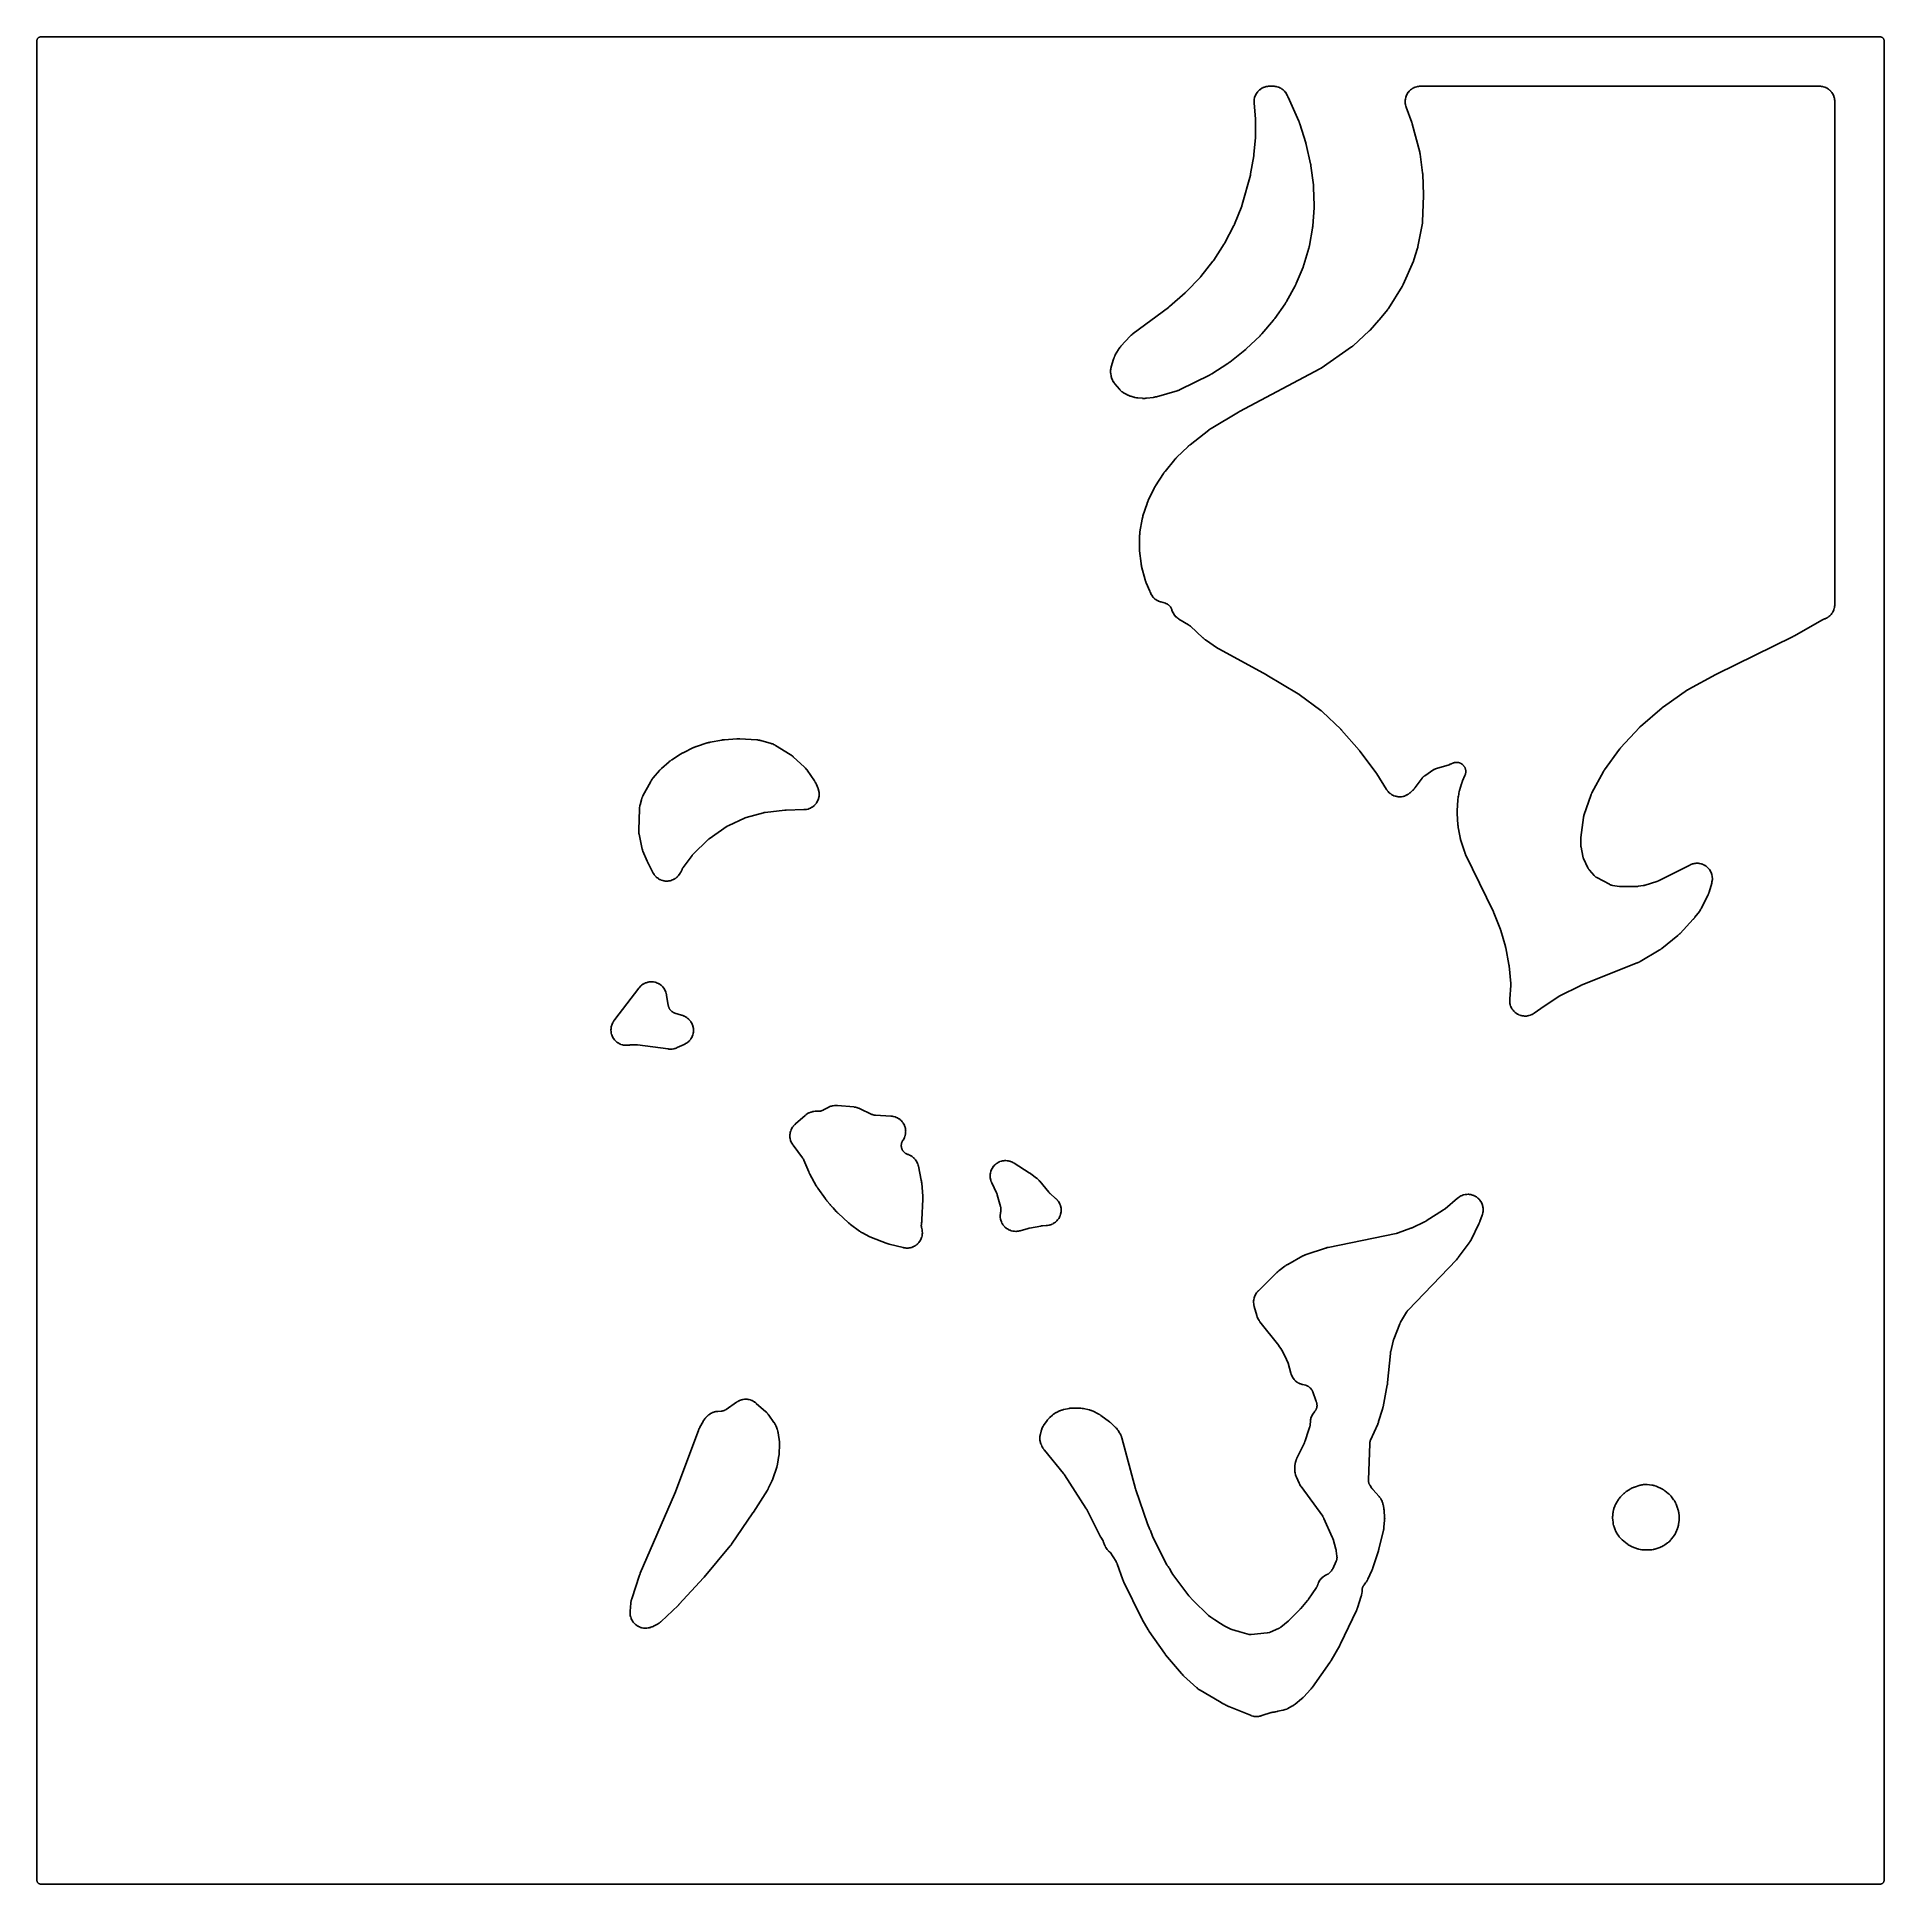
# Model space of a CAD drawing. Header units: millimetres. Extents: x 0 to 300, y 0 to 300.
import ezdxf

# ---------------------------------------------------------------- set-up
doc = ezdxf.new("R2010")
doc.units = ezdxf.units.MM
doc.layers.add('CUT', color=7, linetype='CONTINUOUS')

msp = doc.modelspace()

# ---------------------------------------------------------------- linework, layer by layer
at = {"layer": 'CUT'}
for points in [[(-0.036, 299.6365), (-0.0162, 299.6918), (0.009, 299.745), (0.0392, 299.7954), (0.0743, 299.8427), (0.1137, 299.8863), (0.1573, 299.9257), (0.2046, 299.9608), (0.255, 299.991), (0.3082, 300.0162), (0.3635, 300.036), (0.4206, 300.0503), (0.4788, 300.0589), (0.5522, 300.0625), (1.4375, 300.0625), (298.5045, 300.0625), (299.3898, 300.0625), (299.4633, 300.0589), (299.5214, 300.0503), (299.5785, 300.036), (299.6339, 300.0162), (299.687, 299.991), (299.7375, 299.9608), (299.7847, 299.9257), (299.8283, 299.8863), (299.8678, 299.8427), (299.9028, 299.7954), (299.933, 299.745), (299.9582, 299.6918), (299.978, 299.6365), (299.9923, 299.5794), (300.0009, 299.5212), (300.0045, 299.4478), (300.0045, 298.5625), (300.0045, 1.4375), (300.0045, 0.5522), (300.0009, 0.4788), (299.9923, 0.4206), (299.978, 0.3635), (299.9582, 0.3082), (299.933, 0.255), (299.9028, 0.2046), (299.8678, 0.1573), (299.8283, 0.1137), (299.7847, 0.0743), (299.7375, 0.0392), (299.687, 0.009), (299.6339, -0.0162), (299.5785, -0.036), (299.5214, -0.0503), (299.4633, -0.0589), (299.3898, -0.0625), (298.5045, -0.0625), (1.4375, -0.0625), (0.5522, -0.0625), (0.4788, -0.0589), (0.4206, -0.0503), (0.3635, -0.036), (0.3082, -0.0162), (0.255, 0.009), (0.2046, 0.0392), (0.1573, 0.0743), (0.1137, 0.1137), (0.0743, 0.1573), (0.0392, 0.2046), (0.009, 0.255), (-0.0162, 0.3082), (-0.036, 0.3635), (-0.0503, 0.4206), (-0.0589, 0.4788), (-0.0625, 0.5522), (-0.0625, 1.4375), (-0.0625, 298.5625), (-0.0625, 299.4478), (-0.0589, 299.5212), (-0.0503, 299.5794)], [(174.376, 245.3555), (174.388, 245.2693), (174.39, 245.2561), (174.422, 245.058), (174.4242, 245.0452), (174.4395, 244.9622), (174.442, 244.9495), (174.4522, 244.8998), (174.458, 244.8744), (174.4987, 244.713), (174.5136, 244.6632), (174.5681, 244.5059), (174.5771, 244.4816), (174.5851, 244.4612), (174.5956, 244.4363), (174.6676, 244.2761), (174.6792, 244.2517), (174.6919, 244.2265), (174.7051, 244.2017), (174.7936, 244.0448), (174.8235, 243.9972), (174.9263, 243.8493), (174.9429, 243.8266), (174.9763, 243.7831), (174.985, 243.772), (175.0422, 243.7009), (175.0512, 243.69), (175.7768, 242.8304), (175.7857, 242.8202), (175.8438, 242.7544), (175.8529, 242.7443), (175.8888, 242.7055), (175.9076, 242.6861), (176.0309, 242.5643), (176.071, 242.528), (176.2029, 242.4193), (176.2462, 242.3868), (176.3893, 242.289), (176.412, 242.2743), (176.4569, 242.2465), (176.4685, 242.2395), (176.5442, 242.1949), (176.5559, 242.1882), (176.9924, 241.9446), (177.0071, 241.9367), (177.1029, 241.8866), (177.1178, 241.8791), (177.1762, 241.8506), (177.2065, 241.8369), (177.4057, 241.7531), (177.4367, 241.741), (177.4979, 241.7192), (177.5136, 241.7139), (177.6165, 241.6804), (177.6324, 241.6754), (178.1555, 241.5209), (178.1703, 241.5167), (178.2664, 241.491), (178.2813, 241.4872), (178.3394, 241.4732), (178.3694, 241.4668), (178.5649, 241.4302), (178.5952, 241.4254), (178.6544, 241.4174), (178.6696, 241.4155), (178.7686, 241.4047), (178.7838, 241.4033), (179.5127, 241.3427), (179.5286, 241.3415), (179.6313, 241.3357), (179.6472, 241.335), (179.7089, 241.3332), (179.7406, 241.3331), (179.9463, 241.3377), (179.978, 241.3393), (180.0396, 241.3439), (180.0554, 241.3453), (180.1578, 241.3558), (180.1735, 241.3576), (181.3165, 241.505), (181.3272, 241.5065), (181.4021, 241.5175), (181.4132, 241.5193), (181.4622, 241.5274), (181.4857, 241.5318), (181.6316, 241.5621), (181.6541, 241.5673), (181.6928, 241.5769), (181.7033, 241.5796), (181.7756, 241.5989), (181.7873, 241.6022), (185.1472, 242.5743), (185.1598, 242.5781), (185.2412, 242.6036), (185.2537, 242.6077), (185.3024, 242.6241), (185.3271, 242.6331), (185.4863, 242.6947), (185.5106, 242.7047), (185.5576, 242.7253), (185.5696, 242.7307), (185.647, 242.7667), (185.6589, 242.7724), (190.4087, 245.1073), (190.4242, 245.1152), (190.5237, 245.1677), (190.5389, 245.176), (190.6619, 245.2456), (190.6768, 245.2543), (190.7732, 245.3125), (190.7879, 245.3217), (193.4209, 247.0182), (193.4332, 247.0263), (193.5123, 247.08), (193.5243, 247.0885), (193.6219, 247.1583), (193.6338, 247.167), (193.7101, 247.2246), (193.7217, 247.2336), (196.1393, 249.1505), (196.15, 249.1592), (196.2191, 249.2167), (196.2296, 249.2256), (196.3146, 249.2997), (196.3249, 249.3089), (196.3913, 249.3694), (196.4014, 249.3788), (198.6338, 251.5115), (198.6451, 251.5226), (198.7172, 251.5952), (198.7281, 251.6065), (198.8163, 251.7), (198.8269, 251.7116), (198.8951, 251.7879), (198.9055, 251.7998), (200.8105, 254.0468), (200.8192, 254.0573), (200.8752, 254.1265), (200.8837, 254.1373), (200.9521, 254.2257), (200.9603, 254.2367), (201.0131, 254.3084), (201.0211, 254.3195), (202.6929, 256.7018), (202.7022, 256.7155), (202.7616, 256.8053), (202.7705, 256.8192), (202.8419, 256.9339), (202.8505, 256.9481), (202.9048, 257.041), (202.913, 257.0555), (204.3248, 259.6308), (204.3321, 259.6444), (204.378, 259.7336), (204.3849, 259.7474), (204.4396, 259.8607), (204.4462, 259.8747), (204.4874, 259.9661), (204.4936, 259.9802), (205.6139, 262.6403), (205.6202, 262.656), (205.66, 262.7584), (205.6659, 262.7743), (205.7122, 262.9042), (205.7177, 262.9202), (205.7516, 263.0247), (205.7566, 263.0409), (206.5552, 265.758), (206.5595, 265.7735), (206.5864, 265.8748), (206.5903, 265.8905), (206.6205, 266.0185), (206.624, 266.0342), (206.6454, 266.1368), (206.6485, 266.1526), (207.1571, 268.9741), (207.1599, 268.9906), (207.1762, 269.0983), (207.1785, 269.1149), (207.1952, 269.2506), (207.197, 269.2672), (207.2073, 269.3757), (207.2086, 269.3924), (207.4037, 272.3158), (207.4045, 272.3295), (207.4084, 272.4185), (207.4088, 272.4322), (207.4112, 272.5441), (207.4113, 272.5578), (207.4111, 272.6469), (207.4109, 272.6607), (207.3376, 275.6182), (207.337, 275.6339), (207.3318, 275.7355), (207.3308, 275.7512), (207.321, 275.8786), (207.3196, 275.8942), (207.3091, 275.9954), (207.3073, 276.011), (206.9061, 279.0984), (206.9041, 279.1123), (206.8903, 279.2021), (206.888, 279.2159), (206.8681, 279.3282), (206.8655, 279.342), (206.8475, 279.4311), (206.8446, 279.4447), (206.1401, 282.5592), (206.1372, 282.5712), (206.1179, 282.6494), (206.1147, 282.6614), (206.0884, 282.759), (206.085, 282.7709), (206.0624, 282.8482), (206.0588, 282.8601), (205.0853, 285.9516), (205.0798, 285.9684), (205.042, 286.077), (205.036, 286.0937), (204.9846, 286.2285), (204.978, 286.245), (204.9339, 286.3512), (204.9269, 286.3674), (203.1753, 290.2578), (203.1708, 290.268), (203.1603, 290.292), (203.1559, 290.3023), (203.1506, 290.3149), (203.1463, 290.3253), (203.1365, 290.3496), (203.1323, 290.36), (203.1105, 290.4157), (203.11, 290.4169), (203.0882, 290.4724), (203.0775, 290.4979), (203.0048, 290.6599), (202.9794, 290.7102), (202.8892, 290.8695), (202.8585, 290.9182), (202.754, 291.0672), (202.7188, 291.1127), (202.6006, 291.251), (202.5611, 291.2929), (202.4302, 291.4193), (202.3869, 291.4572), (202.2445, 291.5704), (202.1978, 291.604), (202.0451, 291.7031), (201.9954, 291.7321), (201.834, 291.8161), (201.7817, 291.8402), (201.613, 291.9083), (201.5587, 291.9273), (201.3842, 291.9789), (201.3283, 291.9926), (201.1497, 292.0273), (201.0927, 292.0356), (200.9091, 292.0533), (200.8804, 292.0553), (200.8242, 292.058), (200.8099, 292.0585), (200.7163, 292.0608), (200.702, 292.061), (200.2278, 292.061), (200.2131, 292.0608), (200.118, 292.0585), (200.1034, 292.0579), (200.0463, 292.0551), (200.0171, 292.053), (199.8303, 292.0347), (199.7724, 292.0262), (199.5909, 291.9903), (199.5341, 291.9761), (199.3569, 291.9227), (199.3017, 291.9031), (199.1306, 291.8327), (199.0776, 291.8078), (198.9141, 291.721), (198.8638, 291.6911), (198.7096, 291.5888), (198.6625, 291.5541), (198.5189, 291.4373), (198.4754, 291.3981), (198.3439, 291.2679), (198.3044, 291.2247), (198.1863, 291.0822), (198.1511, 291.0354), (198.0474, 290.8821), (198.017, 290.8321), (197.9288, 290.6694), (197.9034, 290.6167), (197.8314, 290.4462), (197.8113, 290.3912), (197.7562, 290.2145), (197.7416, 290.1578), (197.704, 289.9766), (197.695, 289.9188), (197.6752, 289.7348), (197.6718, 289.6763), (197.6701, 289.4887), (197.6706, 289.4595), (197.6728, 289.4023), (197.6736, 289.3877), (197.6797, 289.2928), (197.6808, 289.2782), (197.904, 286.7613), (197.9048, 286.7515), (197.9066, 286.7284), (197.9073, 286.7186), (197.9081, 286.7065), (197.9087, 286.6966), (197.91, 286.6735), (197.9105, 286.6637), (197.911, 286.6523), (197.9113, 286.6424), (197.9121, 286.6193), (197.9124, 286.6094), (197.9127, 286.5973), (197.9128, 286.5874), (197.9131, 286.5643), (197.9132, 286.5544), (197.9143, 283.9551), (197.9142, 283.9447), (197.9139, 283.9203), (197.9138, 283.9099), (197.9135, 283.8972), (197.9132, 283.8868), (197.9123, 283.8624), (197.9119, 283.852), (197.9114, 283.84), (197.9108, 283.8296), (197.9094, 283.8053), (197.9088, 283.7949), (197.9079, 283.7822), (197.9071, 283.7718), (197.9051, 283.7476), (197.9042, 283.7372), (197.6463, 280.9496), (197.6456, 280.9424), (197.6439, 280.9254), (197.6431, 280.9181), (197.6412, 280.9008), (197.6402, 280.8918), (197.6377, 280.871), (197.6366, 280.8621), (197.6353, 280.8519), (197.6341, 280.8429), (197.6312, 280.8221), (197.6299, 280.8132), (197.6292, 280.8086), (197.6276, 280.7981), (197.6236, 280.7736), (197.6219, 280.7631), (197.1076, 277.8042), (197.1056, 277.7931), (197.1008, 277.7674), (197.0986, 277.7564), (197.096, 277.7433), (197.0938, 277.7324), (197.0884, 277.7071), (197.086, 277.6962), (197.0832, 277.6837), (197.0807, 277.6729), (197.0747, 277.6476), (197.072, 277.6368), (197.0687, 277.6236), (197.0659, 277.6128), (197.0593, 277.5877), (197.0564, 277.577), (195.7326, 272.815), (195.7294, 272.804), (195.7219, 272.7781), (195.7186, 272.7671), (195.7145, 272.7536), (195.711, 272.7426), (195.7029, 272.717), (195.6993, 272.706), (195.6951, 272.6935), (195.6913, 272.6825), (195.6825, 272.6571), (195.6786, 272.6463), (195.6738, 272.6331), (195.6698, 272.6222), (195.6603, 272.5971), (195.6562, 272.5863), (194.5017, 269.6414), (194.4971, 269.6301), (194.4864, 269.6037), (194.4817, 269.5924), (194.4759, 269.5786), (194.471, 269.5674), (194.4595, 269.5413), (194.4545, 269.5302), (194.4487, 269.5174), (194.4435, 269.5063), (194.4314, 269.4805), (194.4261, 269.4695), (194.4195, 269.4561), (194.4141, 269.4451), (194.4012, 269.4197), (194.3956, 269.4088), (192.9334, 266.6158), (192.9285, 266.6066), (192.917, 266.5852), (192.912, 266.5761), (192.9058, 266.565), (192.9007, 266.5559), (192.8887, 266.5348), (192.8835, 266.5258), (192.8775, 266.5154), (192.8722, 266.5065), (192.8597, 266.4856), (192.8543, 266.4767), (192.8476, 266.4659), (192.8421, 266.4571), (192.8292, 266.4366), (192.8235, 266.4278), (191.1218, 263.8007), (191.1158, 263.7917), (191.1019, 263.7707), (191.0958, 263.7617), (191.0884, 263.7508), (191.0822, 263.7419), (191.0678, 263.7212), (191.0615, 263.7124), (191.0542, 263.7023), (191.0479, 263.6936), (191.0329, 263.6732), (191.0264, 263.6646), (191.0185, 263.654), (191.0119, 263.6454), (190.9965, 263.6255), (190.9898, 263.617), (189.0293, 261.1473), (189.0225, 261.1388), (189.0064, 261.1191), (188.9995, 261.1106), (188.991, 261.1004), (188.9839, 261.0921), (188.9674, 261.0727), (188.9602, 261.0645), (188.952, 261.055), (188.9447, 261.0469), (188.9277, 261.0279), (188.9204, 261.0198), (188.9114, 261.01), (188.9039, 261.0021), (188.8865, 260.9835), (188.8789, 260.9756), (186.6244, 258.641), (186.6179, 258.6344), (186.6027, 258.6189), (186.5961, 258.6123), (186.588, 258.6043), (186.5814, 258.5978), (186.5659, 258.5826), (186.5592, 258.5762), (186.5514, 258.5688), (186.5446, 258.5624), (186.5288, 258.5476), (186.522, 258.5413), (186.5136, 258.5336), (186.5067, 258.5274), (186.4905, 258.5129), (186.4835, 258.5067), (183.9009, 256.2407), (183.8938, 256.2346), (183.8773, 256.2205), (183.8702, 256.2144), (183.8615, 256.2071), (183.8543, 256.2011), (183.8375, 256.1873), (183.8303, 256.1814), (183.822, 256.1746), (183.8147, 256.1688), (183.7976, 256.1553), (183.7902, 256.1496), (183.7812, 256.1426), (183.7738, 256.137), (183.7565, 256.1238), (183.749, 256.1183), (177.9974, 251.8602), (177.9862, 251.8517), (177.9136, 251.7953), (177.9026, 251.7865), (177.8598, 251.7515), (177.8383, 251.7331), (177.7015, 251.6104), (177.681, 251.591), (177.6416, 251.5522), (177.6317, 251.5422), (177.5678, 251.4761), (177.5581, 251.4658), (176.0316, 249.8106), (176.0206, 249.7982), (175.9499, 249.7172), (175.9392, 249.7046), (175.8981, 249.6549), (175.8778, 249.6288), (175.7504, 249.4558), (175.7315, 249.4286), (175.6962, 249.3746), (175.6873, 249.3606), (175.631, 249.2691), (175.6225, 249.2549), (175.1234, 248.3921), (175.1147, 248.3765), (175.0595, 248.2741), (175.0512, 248.2582), (175.0199, 248.1958), (175.0049, 248.1634), (174.9133, 247.9498), (174.9002, 247.9165), (174.8765, 247.8508), (174.8707, 247.8339), (174.8346, 247.7233), (174.8293, 247.7063), (174.4663, 246.4706), (174.4626, 246.4577), (174.44, 246.3737), (174.4367, 246.3608), (174.4242, 246.31), (174.4184, 246.2839), (174.3849, 246.1156), (174.3768, 246.0627), (174.3586, 245.8945), (174.3553, 245.8411), (174.3522, 245.6719), (174.3536, 245.6184), (174.3658, 245.4473), (174.3683, 245.4207), (174.3743, 245.3687)], [(179.0805, 219.2488), (179.0774, 219.175), (179.077, 219.1631), (179.0313, 217.0877), (179.0312, 217.0667), (179.0329, 216.9307), (179.0336, 216.9098), (179.0417, 216.7394), (179.0431, 216.7185), (179.0543, 216.583), (179.0564, 216.5622), (179.3011, 214.4905), (179.3024, 214.4801), (179.3122, 214.4076), (179.3138, 214.3968), (179.3211, 214.3494), (179.3251, 214.3267), (179.3525, 214.1853), (179.3571, 214.1636), (179.3659, 214.126), (179.3683, 214.1158), (179.3859, 214.0457), (179.3889, 214.0344), (179.9886, 211.8311), (179.9942, 211.8118), (180.0326, 211.6873), (180.0388, 211.6682), (180.0923, 211.5136), (180.0991, 211.4948), (180.1458, 211.373), (180.1533, 211.3544), (180.7268, 209.9963), (180.7309, 209.9865), (180.7402, 209.9635), (180.7442, 209.9536), (180.749, 209.9415), (180.7528, 209.9316), (180.7619, 209.9079), (180.7691, 209.8887), (180.7729, 209.8788), (180.7851, 209.8481), (180.7889, 209.8382), (180.7971, 209.817), (180.7985, 209.8134), (180.8047, 209.7974), (180.8117, 209.7803), (180.8842, 209.6103), (180.9099, 209.5573), (180.9993, 209.3942), (181.0301, 209.344), (181.1351, 209.1904), (181.1706, 209.1435), (181.2901, 209.0009), (181.3301, 208.9577), (181.4629, 208.8275), (181.507, 208.7884), (181.652, 208.6719), (181.6996, 208.6373), (181.8553, 208.5355), (181.9061, 208.5058), (182.071, 208.4197), (182.1245, 208.3951), (182.2995, 208.3246), (182.327, 208.3143), (182.3813, 208.2955), (182.3953, 208.2909), (182.4864, 208.2618), (182.5005, 208.2575), (183.2483, 208.0387), (183.2912, 208.025), (183.3692, 207.9979), (183.4526, 207.9641), (183.507, 207.9388), (183.5867, 207.8968), (183.6383, 207.8663), (183.7134, 207.8165), (183.7616, 207.781), (183.8314, 207.724), (183.8758, 207.6838), (183.9395, 207.6201), (183.9798, 207.5756), (184.0368, 207.5059), (184.0724, 207.4577), (184.1221, 207.3826), (184.1527, 207.331), (184.1947, 207.2513), (184.22, 207.197), (184.2538, 207.1135), (184.2809, 207.0356), (184.2947, 206.9927), (184.3063, 206.953), (184.3153, 206.9248), (184.3776, 206.7453), (184.3998, 206.6904), (184.4785, 206.5203), (184.506, 206.4678), (184.601, 206.3063), (184.6335, 206.2568), (184.744, 206.1055), (184.7813, 206.0594), (184.9062, 205.9197), (184.9478, 205.8776), (185.0859, 205.7509), (185.1315, 205.713), (185.2835, 205.599), (185.3076, 205.5819), (185.3556, 205.5495), (185.3679, 205.5413), (185.4491, 205.4894), (185.4616, 205.4815), (187.0189, 204.5379), (187.0287, 204.532), (187.0417, 204.5238), (187.0799, 204.4987), (187.1424, 204.4551), (187.1697, 204.4354), (187.1962, 204.4146), (187.2552, 204.3664), (187.2898, 204.3367), (187.3013, 204.3263), (187.3097, 204.3186), (189.3652, 202.4121), (189.3734, 202.4046), (189.4313, 202.3529), (189.44, 202.3452), (189.4787, 202.312), (189.4976, 202.2964), (189.6175, 202.2016), (189.6363, 202.1873), (189.6694, 202.1632), (189.6784, 202.1567), (189.7413, 202.1127), (189.7516, 202.1056), (191.7408, 200.7725), (191.752, 200.7651), (191.8254, 200.7183), (191.8368, 200.7112), (191.9303, 200.6544), (191.9418, 200.6476), (192.0173, 200.604), (192.029, 200.5975), (199.6613, 196.4175), (199.6711, 196.4121), (199.6809, 196.4067), (199.6928, 196.4), (199.7005, 196.3956), (199.7123, 196.3888), (199.718, 196.3855), (199.7218, 196.3833), (199.7316, 196.3776), (199.7357, 196.3751), (204.816, 193.3487), (204.8256, 193.343), (204.8477, 193.3294), (204.8571, 193.3236), (204.8686, 193.3164), (204.878, 193.3104), (204.8997, 193.2963), (204.909, 193.2902), (204.9197, 193.2831), (204.9289, 193.2769), (204.9503, 193.2623), (204.9594, 193.256), (204.9705, 193.2482), (204.9796, 193.2418), (205.0006, 193.2266), (205.0096, 193.2201), (208.5337, 190.6179), (208.5451, 190.6093), (208.5716, 190.5891), (208.5828, 190.5804), (208.5965, 190.5696), (208.6076, 190.5607), (208.6333, 190.5397), (208.6443, 190.5307), (208.6568, 190.5201), (208.6677, 190.5109), (208.6928, 190.4891), (208.7034, 190.4796), (208.7164, 190.468), (208.7269, 190.4584), (208.7513, 190.4359), (208.7617, 190.4261), (211.7417, 187.5784), (211.7488, 187.5716), (211.7653, 187.5555), (211.7723, 187.5486), (211.7808, 187.5401), (211.7877, 187.5331), (211.8038, 187.5167), (211.8107, 187.5096), (211.8185, 187.5014), (211.8253, 187.4943), (211.841, 187.4775), (211.8477, 187.4703), (211.8558, 187.4614), (211.8625, 187.4541), (211.8778, 187.437), (211.8844, 187.4297), (214.7448, 184.1719), (214.7511, 184.1647), (214.7657, 184.1477), (214.7719, 184.1404), (214.7795, 184.1314), (214.7856, 184.124), (214.7999, 184.1067), (214.8059, 184.0993), (214.8129, 184.0907), (214.8188, 184.0831), (214.8327, 184.0655), (214.8386, 184.058), (214.8458, 184.0487), (214.8516, 184.041), (214.8651, 184.0231), (214.8708, 184.0154), (217.4843, 180.4698), (217.4881, 180.4645), (217.497, 180.4523), (217.5008, 180.447), (217.5099, 180.4343), (217.5145, 180.4278), (217.5252, 180.4125), (217.5298, 180.4059), (217.535, 180.3983), (217.5395, 180.3917), (217.55, 180.3762), (217.5545, 180.3695), (217.5568, 180.3661), (217.5619, 180.3582), (217.574, 180.3396), (217.5791, 180.3316), (219.1749, 177.8091), (219.1829, 177.7968), (219.2355, 177.7179), (219.2438, 177.7059), (219.2767, 177.6591), (219.2941, 177.6356), (219.4092, 177.4877), (219.4473, 177.4433), (219.5746, 177.3092), (219.6168, 177.2688), (219.7565, 177.1477), (219.8025, 177.1115), (219.9534, 177.0046), (220.0027, 176.9731), (220.1632, 176.8814), (220.2153, 176.8549), (220.384, 176.7792), (220.4385, 176.7579), (220.6137, 176.699), (220.67, 176.6831), (220.8502, 176.6415), (220.9077, 176.6311), (221.0911, 176.6073), (221.1494, 176.6026), (221.3342, 176.5968), (221.3926, 176.5978), (221.5771, 176.6099), (221.6352, 176.6166), (221.8177, 176.6466), (221.8748, 176.659), (222.0535, 176.7066), (222.1092, 176.7244), (222.2823, 176.7893), (222.336, 176.8124), (222.502, 176.8938), (222.5532, 176.9221), (222.7105, 177.0193), (222.7587, 177.0524), (222.9079, 177.166), (222.9307, 177.1842), (222.9744, 177.221), (222.9855, 177.2306), (223.0567, 177.2935), (223.0675, 177.3034), (223.4649, 177.6724), (223.4752, 177.6822), (223.5413, 177.7465), (223.5514, 177.7565), (223.5902, 177.7962), (223.6096, 177.8169), (223.7323, 177.9546), (223.7507, 177.9763), (223.7856, 178.0194), (223.7944, 178.0305), (223.8507, 178.1036), (223.8592, 178.1149), (224.9757, 179.6361), (225, 179.6678), (225.0458, 179.7247), (225.0984, 179.7845), (225.1352, 179.8228), (225.193, 179.8777), (225.2331, 179.9126), (225.2955, 179.9622), (225.3546, 180.0051), (225.3874, 180.0278), (226.8721, 181.0072), (226.8813, 181.0132), (226.8957, 181.0224), (226.9196, 181.0373), (226.952, 181.0567), (226.981, 181.0733), (226.9852, 181.0756), (227.0377, 181.1023), (227.1106, 181.1363), (227.181, 181.1656), (227.2314, 181.1841), (227.2737, 181.1985), (227.2876, 181.2028), (227.2981, 181.206), (229.3492, 181.8187), (229.3623, 181.8227), (229.4468, 181.8501), (229.4597, 181.8544), (229.5101, 181.872), (229.5357, 181.8816), (229.7006, 181.9477), (229.7257, 181.9585), (229.7743, 181.9806), (229.7867, 181.9864), (229.8672, 182.0253), (229.8688, 182.0259), (229.8955, 182.0386), (229.9731, 182.0735), (230.0554, 182.1058), (230.1111, 182.1246), (230.1962, 182.1487), (230.2536, 182.162), (230.3406, 182.1776), (230.399, 182.1851), (230.4872, 182.1921), (230.546, 182.1939), (230.6344, 182.1922), (230.6931, 182.1882), (230.781, 182.1778), (230.839, 182.1681), (230.9254, 182.1492), (230.9822, 182.1338), (231.0663, 182.1064), (231.1213, 182.0855), (231.2024, 182.0501), (231.2551, 182.0239), (231.3322, 181.9807), (231.3821, 181.9494), (231.4546, 181.8989), (231.5012, 181.8628), (231.5684, 181.8054), (231.6113, 181.765), (231.6725, 181.7012), (231.7112, 181.6568), (231.7659, 181.5873), (231.8, 181.5394), (231.8476, 181.4649), (231.8768, 181.4137), (231.9169, 181.3349), (231.941, 181.2812), (231.9731, 181.1988), (231.9918, 181.143), (232.0157, 181.0579), (232.0288, 181.0005), (232.0442, 180.9134), (232.0517, 180.855), (232.0585, 180.7668), (232.0601, 180.708), (232.0582, 180.6196), (232.0541, 180.5609), (232.0436, 180.4731), (232.0337, 180.415), (232.0146, 180.3287), (231.9991, 180.2719), (231.9716, 180.1879), (231.9426, 180.1122), (231.9258, 180.0713), (231.5445, 179.2045), (231.5396, 179.1929), (231.5084, 179.1177), (231.5037, 179.1061), (231.4858, 179.0604), (231.4772, 179.0369), (231.4549, 178.972), (231.4202, 178.8836), (231.4118, 178.8607), (231.3962, 178.8158), (231.3923, 178.8043), (231.368, 178.729), (231.3643, 178.7174), (231.0268, 177.5984), (231.0227, 177.5841), (230.9971, 177.4913), (230.9934, 177.4769), (230.9794, 177.4208), (230.973, 177.3918), (230.9358, 177.2029), (230.9308, 177.1737), (230.9225, 177.1165), (230.9205, 177.1018), (230.909, 177.0062), (230.9074, 176.9914), (230.887, 176.7779), (230.8429, 176.6034), (230.8397, 176.59), (230.8197, 176.5025), (230.8168, 176.4889), (230.806, 176.4361), (230.8011, 176.4089), (230.7734, 176.2316), (230.7698, 176.2042), (230.7639, 176.1505), (230.7625, 176.1368), (230.7548, 176.0474), (230.7538, 176.0336), (230.6498, 174.3866), (230.6489, 174.3665), (230.645, 174.2358), (230.6447, 174.2157), (230.6454, 174.0516), (230.6458, 174.0315), (230.6507, 173.9008), (230.6518, 173.8807), (230.7838, 172.0289), (230.7852, 172.0122), (230.796, 171.9036), (230.7979, 171.8869), (230.8152, 171.751), (230.8176, 171.7344), (230.8345, 171.6266), (230.8373, 171.61), (230.9317, 171.0999), (230.9346, 171.0705), (230.9361, 171.0568), (230.9469, 170.9679), (230.9487, 170.9542), (230.9565, 170.9009), (230.961, 170.8737), (230.9948, 170.6978), (231.0006, 170.6709), (231.0132, 170.6185), (231.0166, 170.6052), (231.0391, 170.5201), (231.1379, 169.9867), (231.1418, 169.9673), (231.1694, 169.8415), (231.174, 169.8223), (231.2138, 169.6657), (231.219, 169.6466), (231.2548, 169.523), (231.2606, 169.504), (231.8429, 167.718), (231.8495, 167.6989), (231.8944, 167.5755), (231.9016, 167.5566), (231.9631, 167.4038), (231.971, 167.3851), (232.0241, 167.265), (232.0326, 167.2467), (236.5533, 157.8857), (236.5563, 157.8794), (236.5633, 157.8647), (236.5662, 157.8584), (236.5732, 157.8433), (236.5768, 157.8355), (236.585, 157.8173), (236.5885, 157.8095), (236.5925, 157.8005), (236.5959, 157.7926), (236.6038, 157.7742), (236.6072, 157.7663), (236.6089, 157.7622), (236.6127, 157.7529), (236.6216, 157.7309), (236.6254, 157.7215), (237.6686, 155.062), (237.6722, 155.0526), (237.6806, 155.0306), (237.6841, 155.0211), (237.6883, 155.0098), (237.6916, 155.0005), (237.6994, 154.9785), (237.7027, 154.9691), (237.7064, 154.9582), (237.7096, 154.9487), (237.7169, 154.9266), (237.72, 154.917), (237.7237, 154.9054), (237.7266, 154.8958), (237.7334, 154.8735), (237.7363, 154.8639), (238.4891, 152.2929), (238.4921, 152.2825), (238.4989, 152.258), (238.5018, 152.2474), (238.5052, 152.2346), (238.508, 152.224), (238.5142, 152.1994), (238.5168, 152.1888), (238.5198, 152.1766), (238.5223, 152.166), (238.5279, 152.1412), (238.5303, 152.1305), (238.5331, 152.1175), (238.5353, 152.1069), (238.5404, 152.0819), (238.5425, 152.0712), (239.0585, 149.3575), (239.0604, 149.3474), (239.0646, 149.3238), (239.0663, 149.3137), (239.0684, 149.3013), (239.07, 149.2911), (239.0737, 149.2675), (239.0752, 149.2573), (239.0769, 149.2456), (239.0783, 149.2354), (239.0814, 149.2116), (239.0827, 149.2015), (239.0842, 149.189), (239.0854, 149.1788), (239.0879, 149.155), (239.089, 149.1447), (239.3697, 146.2478), (239.3706, 146.2381), (239.3719, 146.223), (239.3737, 146.198), (239.3757, 146.1644), (239.3769, 146.1346), (239.3775, 146.1109), (239.3777, 146.0974), (239.3778, 146.0923), (239.3776, 146.063), (239.3761, 145.9978), (239.3743, 145.9588), (239.3735, 145.9456), (239.3728, 145.9358), (239.207, 143.7932), (239.2015, 143.722), (239.2006, 143.7073), (239.1955, 143.6117), (239.1949, 143.597), (239.1933, 143.5395), (239.1932, 143.51), (239.1972, 143.3212), (239.2013, 143.2624), (239.2235, 143.0775), (239.2334, 143.0194), (239.2736, 142.8375), (239.2891, 142.7807), (239.3469, 142.6036), (239.3679, 142.5486), (239.4429, 142.378), (239.4692, 142.3253), (239.5605, 142.163), (239.5919, 142.1131), (239.6986, 141.9604), (239.7347, 141.9139), (239.856, 141.7725), (239.8965, 141.7297), (240.031, 141.6008), (240.0755, 141.5622), (240.222, 141.4472), (240.2701, 141.4131), (240.4272, 141.313), (240.4783, 141.2838), (240.6445, 141.1996), (240.6983, 141.1756), (240.8719, 141.1081), (240.9278, 141.0894), (241.1072, 141.0393), (241.1646, 141.0262), (241.3481, 140.9939), (241.4065, 140.9865), (241.5923, 140.9724), (241.6512, 140.9708), (241.8374, 140.9749), (241.8962, 140.9791), (242.0811, 141.0014), (242.1392, 141.0114), (242.321, 141.0517), (242.3778, 141.0673), (242.5548, 141.1253), (242.6098, 141.1464), (242.7803, 141.2215), (242.833, 141.2479), (242.9975, 141.3406), (243.0228, 141.3557), (243.0715, 141.3864), (243.0839, 141.3944), (243.1636, 141.4474), (243.1758, 141.4558), (244.8048, 142.598), (247.3568, 144.264), (250.6598, 145.9037), (250.6681, 145.9078), (250.6874, 145.9171), (250.6957, 145.9211), (250.7057, 145.9258), (250.7139, 145.9296), (250.7333, 145.9385), (250.7416, 145.9423), (250.7512, 145.9466), (250.7596, 145.9502), (250.7792, 145.9587), (250.7876, 145.9623), (250.7979, 145.9667), (250.8063, 145.9702), (250.8168, 145.9745), (259.9234, 149.6061), (259.9336, 149.6102), (260.0046, 149.6401), (260.0151, 149.6446), (260.0613, 149.6651), (260.0834, 149.6754), (260.2194, 149.7424), (260.2402, 149.7531), (260.2759, 149.7724), (260.2856, 149.7778), (260.3518, 149.8153), (260.3625, 149.8215), (263.4607, 151.6598), (263.4791, 151.6712), (263.5973, 151.7472), (263.6152, 151.7592), (263.7599, 151.8598), (263.7774, 151.8725), (263.8898, 151.9568), (263.9069, 151.9701), (266.4843, 154.0531), (266.5001, 154.0663), (266.6015, 154.1542), (266.6168, 154.168), (266.7401, 154.2825), (266.755, 154.2968), (266.85, 154.3914), (266.8644, 154.4062), (269.0189, 156.7027), (269.0301, 156.715), (269.1019, 156.7959), (269.1128, 156.8085), (269.2, 156.9125), (269.2106, 156.9254), (269.2778, 157.0102), (269.2879, 157.0234), (270.0005, 157.9754), (270.008, 157.9857), (270.0564, 158.0534), (270.0638, 158.0639), (270.092, 158.1052), (270.106, 158.1266), (270.194, 158.2677), (270.207, 158.2898), (270.2316, 158.3333), (270.2378, 158.3445), (270.2772, 158.4178), (270.2831, 158.4291), (271.3676, 160.5544), (271.374, 160.5673), (271.4146, 160.6517), (271.4207, 160.6647), (271.4438, 160.716), (271.455, 160.7426), (271.5237, 160.9167), (271.5337, 160.9438), (271.5518, 160.9971), (271.5562, 161.0107), (271.5842, 161.1001), (271.5884, 161.1139), (272.0029, 162.5569), (272.0067, 162.5709), (272.0305, 162.6619), (272.034, 162.676), (272.047, 162.7311), (272.0529, 162.7594), (272.0868, 162.9419), (272.0945, 162.9993), (272.1104, 163.1818), (272.1126, 163.2396), (272.1108, 163.4227), (272.1074, 163.4806), (272.0879, 163.6626), (272.079, 163.7199), (272.042, 163.8992), (272.0276, 163.9553), (271.9736, 164.1302), (271.9538, 164.1847), (271.8832, 164.3536), (271.8583, 164.4059), (271.7716, 164.5672), (271.7418, 164.6169), (271.64, 164.7691), (271.6055, 164.8156), (271.4895, 164.9573), (271.4507, 165.0003), (271.3216, 165.1302), (271.2789, 165.1692), (271.1378, 165.286), (271.0915, 165.3208), (270.9399, 165.4234), (270.8904, 165.4535), (270.7296, 165.5411), (270.6774, 165.5663), (270.5089, 165.638), (270.4546, 165.658), (270.28, 165.7131), (270.2239, 165.7278), (270.0448, 165.7658), (269.9876, 165.775), (269.8057, 165.7956), (269.7479, 165.7993), (269.5648, 165.8022), (269.5069, 165.8003), (269.3244, 165.7855), (269.267, 165.778), (269.0867, 165.7457), (269.0303, 165.7328), (268.854, 165.6832), (268.7991, 165.6649), (268.626, 165.5977), (268.5993, 165.5865), (268.5476, 165.5635), (268.5344, 165.5575), (268.4494, 165.5171), (268.4364, 165.5108), (263.3861, 162.9639), (263.3796, 162.9607), (263.3643, 162.9531), (263.3615, 162.9518), (263.3316, 162.9378), (263.2712, 162.9109), (263.2503, 162.902), (263.2209, 162.8907), (263.1424, 162.8622), (263.1085, 162.8507), (261.1757, 162.2365), (261.1666, 162.2337), (261.1525, 162.2294), (261.1294, 162.2226), (261.0987, 162.2141), (261.0712, 162.207), (261.0491, 162.2016), (261.0364, 162.1986), (261.0317, 162.1975), (261.0043, 162.1917), (260.943, 162.1797), (260.9061, 162.1733), (260.8936, 162.1714), (260.8843, 162.17), (260.1227, 162.0618), (260.1081, 162.0599), (260.074, 162.0556), (260.0593, 162.0539), (260.0415, 162.0519), (260.0268, 162.0505), (259.9925, 162.0473), (259.9778, 162.0461), (259.961, 162.0448), (259.9463, 162.0438), (259.9119, 162.0418), (259.8972, 162.041), (259.8792, 162.0403), (259.8645, 162.0397), (259.8301, 162.0388), (259.8154, 162.0386), (257.3248, 162.0135), (257.3157, 162.0135), (257.3015, 162.0135), (257.278, 162.0138), (257.2465, 162.0146), (257.2186, 162.0158), (257.1965, 162.017), (257.1838, 162.0179), (257.1791, 162.0182), (257.1518, 162.0206), (257.091, 162.0268), (257.0547, 162.0312), (257.0424, 162.033), (257.0334, 162.0343), (255.8895, 162.2104), (255.877, 162.2124), (255.8602, 162.2152), (255.8106, 162.225), (255.7526, 162.2381), (255.6682, 162.2616), (255.5877, 162.2883), (255.5051, 162.3203), (255.4492, 162.3452), (255.4029, 162.3674), (255.388, 162.3751), (255.3768, 162.381), (253.3467, 163.4634), (253.3109, 163.4836), (253.2461, 163.5221), (253.1774, 163.5672), (253.133, 163.5993), (253.0687, 163.6506), (253.0275, 163.6866), (252.9681, 163.7435), (252.9162, 163.7981), (252.8885, 163.8285), (252.1301, 164.7015), (252.1234, 164.7093), (252.113, 164.7215), (252.0961, 164.742), (252.0739, 164.7698), (252.0546, 164.7948), (252.052, 164.7984), (252.0202, 164.8439), (251.9789, 164.9073), (251.9421, 164.969), (251.9179, 165.0136), (251.8987, 165.0511), (251.8927, 165.0634), (251.8883, 165.0727), (251.1842, 166.5706), (251.1802, 166.5792), (251.1741, 166.5926), (251.1643, 166.6148), (251.1515, 166.6448), (251.1407, 166.6716), (251.1392, 166.6754), (251.1222, 166.7234), (251.1008, 166.7893), (251.0828, 166.8526), (251.0718, 166.8978), (251.0634, 166.9355), (251.0609, 166.9478), (251.0591, 166.9571), (250.7806, 168.4319), (250.7789, 168.4411), (250.7764, 168.4553), (250.7725, 168.4789), (250.7677, 168.5106), (250.7639, 168.5388), (250.7613, 168.5613), (250.7598, 168.5741), (250.7593, 168.5789), (250.7569, 168.6068), (250.7524, 168.6688), (250.7504, 168.7061), (250.75, 168.7187), (250.7498, 168.728), (250.7295, 169.6986), (250.7294, 169.7056), (250.7292, 169.7219), (250.7292, 169.7249), (250.7294, 169.7566), (250.731, 169.8201), (250.7319, 169.8419), (250.7342, 169.8721), (250.7417, 169.9521), (250.7456, 169.9863), (251.1776, 173.2313), (251.1792, 173.2423), (251.1817, 173.2595), (251.1862, 173.2876), (251.1928, 173.3248), (251.1994, 173.3579), (251.2051, 173.3841), (251.2085, 173.3991), (251.2097, 173.4046), (251.2179, 173.4368), (251.2375, 173.508), (251.2502, 173.5504), (251.2549, 173.5646), (251.2584, 173.5751), (252.424, 176.9864), (252.4271, 176.9953), (252.4319, 177.0091), (252.4403, 177.0318), (252.4519, 177.0621), (252.4627, 177.0888), (252.4716, 177.1099), (252.4767, 177.1219), (252.4787, 177.1264), (252.4904, 177.1521), (252.5175, 177.209), (252.5345, 177.2427), (252.5404, 177.254), (252.5449, 177.2623), (254.4138, 180.7079), (254.4211, 180.7211), (254.4384, 180.7517), (254.446, 180.7648), (254.4553, 180.7807), (254.463, 180.7936), (254.4813, 180.8237), (254.4893, 180.8365), (254.4985, 180.8511), (254.5067, 180.8638), (254.526, 180.8932), (254.5344, 180.9057), (254.5447, 180.9209), (254.5533, 180.9333), (254.5736, 180.9621), (254.5824, 180.9743), (257.0328, 184.3276), (257.0404, 184.3377), (257.0582, 184.3614), (257.0659, 184.3715), (257.0754, 184.3837), (257.0832, 184.3936), (257.1016, 184.4168), (257.1096, 184.4266), (257.1188, 184.4379), (257.127, 184.4476), (257.1461, 184.4702), (257.1543, 184.4798), (257.1644, 184.4915), (257.1728, 184.501), (257.1925, 184.5231), (257.2011, 184.5325), (260.2546, 187.8515), (260.2633, 187.8608), (260.2838, 187.8825), (260.2927, 187.8917), (260.3035, 187.9029), (260.3125, 187.9119), (260.3336, 187.933), (260.3427, 187.9419), (260.3532, 187.9522), (260.3625, 187.961), (260.3841, 187.9814), (260.3935, 187.9901), (260.405, 188.0007), (260.4145, 188.0092), (260.4367, 188.029), (260.4463, 188.0375), (263.9496, 191.0701), (263.9588, 191.078), (263.9805, 191.0963), (263.9899, 191.1041), (264.0014, 191.1135), (264.0109, 191.1212), (264.0331, 191.1389), (264.0427, 191.1464), (264.0537, 191.155), (264.0634, 191.1624), (264.0861, 191.1795), (264.0959, 191.1868), (264.1078, 191.1955), (264.1177, 191.2027), (264.1409, 191.2191), (264.1508, 191.2261), (268.0926, 193.9536), (268.1024, 193.9603), (268.1253, 193.9757), (268.1352, 193.9823), (268.1473, 193.9902), (268.1572, 193.9966), (268.1805, 194.0114), (268.1906, 194.0177), (268.2022, 194.0248), (268.2123, 194.031), (268.236, 194.0451), (268.2462, 194.0512), (268.2587, 194.0584), (268.2689, 194.0643), (268.293, 194.0778), (268.3033, 194.0836), (272.7037, 196.488), (272.7153, 196.4943), (272.7273, 196.5007), (272.7314, 196.5029), (272.7413, 196.5081), (272.7455, 196.5103), (272.7504, 196.5129), (272.7547, 196.5151), (272.7646, 196.5202), (272.7683, 196.5221), (272.7764, 196.5262), (272.788, 196.532), (272.7931, 196.5345), (285.2356, 202.6603), (285.2433, 202.6641), (285.2966, 202.6913), (285.3048, 202.6956), (285.3708, 202.7306), (285.3788, 202.7349), (285.4305, 202.7633), (285.439, 202.768), (289.9166, 205.3226), (289.9263, 205.328), (289.9395, 205.3353), (289.9791, 205.356), (290.0263, 205.3792), (290.0969, 205.4102), (290.1815, 205.4431), (290.2245, 205.4585), (290.2328, 205.4613), (290.2465, 205.466), (290.3347, 205.4976), (290.3482, 205.5026), (290.4008, 205.5229), (290.4275, 205.534), (290.5966, 205.6087), (290.6482, 205.6346), (290.8072, 205.724), (290.8561, 205.7547), (291.0058, 205.859), (291.0515, 205.8943), (291.1905, 206.0125), (291.2326, 206.0519), (291.3595, 206.183), (291.3977, 206.2263), (291.5115, 206.3689), (291.5452, 206.4157), (291.6448, 206.5686), (291.6739, 206.6184), (291.7584, 206.7801), (291.7826, 206.8325), (291.8511, 207.0016), (291.8701, 207.056), (291.9221, 207.2309), (291.9358, 207.287), (291.9707, 207.4661), (291.979, 207.5232), (291.9968, 207.7073), (291.9989, 207.7361), (292.0016, 207.7924), (292.0021, 207.8068), (292.0043, 207.9006), (292.0045, 207.915), (292.0045, 207.9585), (292.0045, 289.4984), (292.0043, 289.5131), (292.002, 289.6088), (292.0014, 289.6235), (291.9986, 289.6809), (291.9965, 289.7103), (291.978, 289.8981), (291.9693, 289.9563), (291.933, 290.1389), (291.9187, 290.196), (291.8647, 290.3742), (291.8448, 290.4296), (291.7736, 290.6016), (291.7484, 290.6548), (291.6607, 290.819), (291.6304, 290.8695), (291.527, 291.0243), (291.4919, 291.0716), (291.3738, 291.2154), (291.3343, 291.2591), (291.2026, 291.3907), (291.159, 291.4302), (291.0151, 291.5483), (290.9678, 291.5834), (290.813, 291.6868), (290.7625, 291.7171), (290.5984, 291.8049), (290.5451, 291.83), (290.3732, 291.9013), (290.3177, 291.9211), (290.1396, 291.9751), (290.0825, 291.9894), (289.8999, 292.0258), (289.8417, 292.0344), (289.6538, 292.0529), (289.6245, 292.0551), (289.567, 292.0579), (289.5523, 292.0584), (289.4566, 292.0608), (289.4419, 292.061), (283.3065, 292.061), (279.9412, 292.061), (224.7664, 292.061), (224.752, 292.0608), (224.6583, 292.0585), (224.6439, 292.058), (224.5876, 292.0553), (224.5589, 292.0532), (224.3749, 292.0355), (224.3179, 292.0272), (224.139, 291.9924), (224.083, 291.9787), (223.9082, 291.9268), (223.8538, 291.9078), (223.6848, 291.8394), (223.6325, 291.8152), (223.4708, 291.731), (223.4211, 291.7019), (223.2683, 291.6025), (223.2215, 291.5688), (223.079, 291.4552), (223.0356, 291.4171), (222.9047, 291.2903), (222.8652, 291.2483), (222.747, 291.1095), (222.7117, 291.0639), (222.6074, 290.9145), (222.5767, 290.8657), (222.4872, 290.7069), (222.4613, 290.6553), (222.3874, 290.4887), (222.3666, 290.4349), (222.3091, 290.262), (222.2935, 290.2065), (222.2529, 290.0288), (222.2427, 289.972), (222.2193, 289.7913), (222.2146, 289.7338), (222.2087, 289.5516), (222.2095, 289.494), (222.2211, 289.312), (222.2275, 289.2547), (222.2564, 289.0748), (222.2683, 289.0184), (222.315, 288.8396), (222.323, 288.8119), (222.3398, 288.7581), (222.3443, 288.7444), (222.3745, 288.6557), (222.3793, 288.6421), (223.2835, 286.1783), (223.287, 286.1684), (223.2952, 286.1453), (223.2987, 286.1353), (223.3028, 286.1232), (223.3062, 286.1132), (223.3138, 286.0899), (223.317, 286.0798), (223.3207, 286.0683), (223.3238, 286.0582), (223.3309, 286.0347), (223.3338, 286.0246), (223.3374, 286.0123), (223.3403, 286.0022), (223.3468, 285.9785), (223.3496, 285.9683), (224.5749, 281.3284), (224.5784, 281.3147), (224.5863, 281.2827), (224.5896, 281.269), (224.5935, 281.2522), (224.5965, 281.2384), (224.6034, 281.2062), (224.6063, 281.1924), (224.6094, 281.1765), (224.6121, 281.1626), (224.618, 281.1302), (224.6204, 281.1163), (224.6232, 281.0993), (224.6254, 281.0853), (224.6303, 281.0527), (224.6322, 281.0388), (225.0429, 277.9612), (225.0443, 277.9507), (225.0472, 277.9263), (225.0484, 277.9158), (225.0498, 277.903), (225.0509, 277.8925), (225.0533, 277.8681), (225.0543, 277.8576), (225.0553, 277.8455), (225.0562, 277.835), (225.058, 277.8105), (225.0587, 277.7999), (225.0595, 277.7871), (225.0601, 277.7766), (225.0614, 277.752), (225.0618, 277.7415), (225.191, 274.4293), (225.1912, 274.4222), (225.1917, 274.4058), (225.1919, 274.3988), (225.1923, 274.3819), (225.1925, 274.3733), (225.1927, 274.3531), (225.1928, 274.3444), (225.1929, 274.3344), (225.1929, 274.3258), (225.1927, 274.3055), (225.1926, 274.2968), (225.1926, 274.2924), (225.1924, 274.2822), (225.1917, 274.2582), (225.1914, 274.248), (225.0337, 270.0978), (225.0334, 270.091), (225.0327, 270.0752), (225.0325, 270.0723), (225.0305, 270.0419), (225.0255, 269.9808), (225.0234, 269.9599), (225.0196, 269.931), (225.0082, 269.8544), (225.0026, 269.8216), (224.2867, 266.0122), (224.2842, 265.9993), (224.2781, 265.9693), (224.2754, 265.9564), (224.272, 265.9409), (224.2691, 265.9282), (224.2622, 265.8985), (224.2591, 265.8858), (224.2555, 265.8712), (224.2522, 265.8585), (224.2444, 265.829), (224.241, 265.8163), (224.2367, 265.801), (224.233, 265.7884), (224.2244, 265.7591), (224.2206, 265.7466), (223.6299, 263.8516), (223.626, 263.8396), (223.6169, 263.8118), (223.6129, 263.7999), (223.608, 263.7854), (223.6038, 263.7735), (223.5939, 263.7459), (223.5896, 263.7341), (223.5845, 263.7206), (223.5801, 263.7089), (223.5694, 263.6816), (223.5648, 263.6699), (223.559, 263.6557), (223.5542, 263.6441), (223.5428, 263.6171), (223.5378, 263.6056), (221.8791, 259.8288), (221.8724, 259.8139), (221.8564, 259.7793), (221.8495, 259.7646), (221.8408, 259.7467), (221.8336, 259.7321), (221.8164, 259.6981), (221.8089, 259.6836), (221.8002, 259.6671), (221.7925, 259.6528), (221.7741, 259.6195), (221.7661, 259.6053), (221.7561, 259.5881), (221.7479, 259.574), (221.7283, 259.5414), (221.7198, 259.5275), (219.4852, 255.9537), (219.4784, 255.9429), (219.4622, 255.9178), (219.4552, 255.9071), (219.4466, 255.8942), (219.4394, 255.8836), (219.4226, 255.859), (219.4153, 255.8485), (219.4068, 255.8365), (219.3993, 255.8262), (219.3818, 255.8021), (219.3742, 255.7918), (219.3648, 255.7793), (219.3571, 255.7692), (219.3389, 255.7456), (219.331, 255.7355), (218.0637, 254.1437), (218.0597, 254.1386), (218.0503, 254.127), (218.0463, 254.122), (218.0365, 254.1101), (218.0315, 254.104), (218.0197, 254.0899), (218.0146, 254.0838), (218.0087, 254.0769), (218.0035, 254.0709), (217.9914, 254.0569), (217.9862, 254.0509), (217.9835, 254.0479), (217.9773, 254.0409), (217.9627, 254.0247), (217.9565, 254.0177), (216.5128, 252.4446), (216.5063, 252.4376), (216.4912, 252.4214), (216.4846, 252.4145), (216.4768, 252.4063), (216.4702, 252.3996), (216.4549, 252.3839), (216.4483, 252.3772), (216.4406, 252.3695), (216.4339, 252.3629), (216.4182, 252.3474), (216.4114, 252.3409), (216.4031, 252.3329), (216.3963, 252.3264), (216.3802, 252.3113), (216.3733, 252.3049), (213.7519, 249.8905), (213.7403, 249.88), (213.7129, 249.8556), (213.7011, 249.8453), (213.6865, 249.8328), (213.6745, 249.8227), (213.6463, 249.7993), (213.6341, 249.7894), (213.6201, 249.7782), (213.6077, 249.7685), (213.5787, 249.7461), (213.5662, 249.7366), (213.5509, 249.7252), (213.5382, 249.7159), (213.5084, 249.6946), (213.4956, 249.6855), (208.5548, 246.271), (208.5441, 246.2637), (208.5191, 246.247), (208.5083, 246.2399), (208.4951, 246.2313), (208.4842, 246.2243), (208.4588, 246.2083), (208.4478, 246.2015), (208.4351, 246.1938), (208.4241, 246.1872), (208.3981, 246.1719), (208.387, 246.1654), (208.3733, 246.1576), (208.3621, 246.1513), (208.3357, 246.1367), (208.3244, 246.1306), (195.2956, 239.1805), (195.2899, 239.1774), (195.2503, 239.1557), (195.2442, 239.1523), (195.1951, 239.1247), (195.1891, 239.1213), (195.1506, 239.099), (195.1443, 239.0953), (190.7089, 236.4605), (190.6928, 236.4506), (190.5895, 236.3847), (190.5738, 236.3743), (190.4467, 236.2876), (190.4313, 236.2767), (190.3323, 236.2045), (190.3173, 236.1931), (187.2573, 233.8095), (187.2444, 233.7992), (187.1611, 233.7305), (187.1484, 233.7197), (187.0462, 233.6306), (187.0338, 233.6195), (186.9545, 233.5463), (186.9424, 233.5349), (185.0643, 231.7043), (185.053, 231.6931), (184.9807, 231.6187), (184.9698, 231.6071), (184.8815, 231.5114), (184.8708, 231.4996), (184.8026, 231.4215), (184.7922, 231.4094), (183.1949, 229.4812), (183.1839, 229.4675), (183.114, 229.3779), (183.1034, 229.364), (183.019, 229.249), (183.0088, 229.2348), (182.9443, 229.1413), (182.9345, 229.1267), (181.6533, 227.1506), (181.643, 227.1342), (181.5782, 227.0268), (181.5685, 227.0101), (181.4915, 226.8727), (181.4823, 226.8557), (181.4245, 226.7443), (181.4159, 226.727), (180.4563, 224.7224), (180.4479, 224.7042), (180.3957, 224.5851), (180.388, 224.5666), (180.3275, 224.4151), (180.3204, 224.3964), (180.2762, 224.274), (180.2697, 224.2551), (179.6168, 222.2377), (179.6107, 222.2177), (179.5733, 222.0867), (179.5679, 222.0665), (179.5268, 221.9007), (179.5221, 221.8803), (179.494, 221.747), (179.49, 221.7264), (179.1239, 219.6348), (179.1221, 219.6243), (179.1106, 219.5505), (179.109, 219.5395), (179.1023, 219.491), (179.0995, 219.4676), (179.0852, 219.3213), (179.0834, 219.2987), (179.081, 219.2594)], [(98.3319, 167.893), (98.3658, 167.8052), (98.3712, 167.7917), (99.067, 166.1135), (99.0721, 166.1015), (99.1063, 166.0238), (99.1117, 166.0119), (99.1568, 165.9154), (99.1624, 165.9036), (99.2, 165.8275), (99.2059, 165.8159), (99.9946, 164.301), (100.0014, 164.2883), (100.0467, 164.2063), (100.0538, 164.1938), (100.0821, 164.1452), (100.0973, 164.1206), (100.1979, 163.9658), (100.2315, 163.919), (100.345, 163.7765), (100.383, 163.7332), (100.5095, 163.6022), (100.5515, 163.5627), (100.6901, 163.4445), (100.7356, 163.4092), (100.8849, 163.3048), (100.9336, 163.2741), (101.0922, 163.1845), (101.1437, 163.1586), (101.3101, 163.0846), (101.3638, 163.0637), (101.5366, 163.006), (101.5921, 162.9904), (101.7696, 162.9496), (101.8263, 162.9394), (102.0069, 162.9157), (102.0643, 162.911), (102.2464, 162.9048), (102.304, 162.9056), (102.4858, 162.9169), (102.5431, 162.9232), (102.7229, 162.9519), (102.7793, 162.9637), (102.9556, 163.0095), (103.0107, 163.0266), (103.1818, 163.0891), (103.2349, 163.1114), (103.3992, 163.1901), (103.4499, 163.2174), (103.6059, 163.3114), (103.6538, 163.3435), (103.8001, 163.452), (103.8446, 163.4885), (103.9798, 163.6106), (104.0207, 163.6512), (104.1436, 163.7857), (104.1803, 163.83), (104.2897, 163.9757), (104.3221, 164.0233), (104.4183, 164.181), (104.4328, 164.2059), (104.4597, 164.2553), (104.4665, 164.268), (104.5094, 164.3512), (104.5159, 164.3641), (104.7314, 164.8078), (104.7359, 164.817), (104.743, 164.8312), (104.7551, 164.8545), (104.7717, 164.8854), (104.7869, 164.9127), (104.7994, 164.9341), (104.8066, 164.9462), (104.8093, 164.9507), (104.8256, 164.9767), (104.8628, 165.0339), (104.8859, 165.0676), (104.894, 165.0789), (104.9, 165.0871), (106.3548, 167.0661), (106.3602, 167.0735), (106.3688, 167.0849), (106.3831, 167.1034), (106.4027, 167.1281), (106.4204, 167.1498), (106.4347, 167.1667), (106.443, 167.1764), (106.4461, 167.1799), (106.4644, 167.2004), (106.5059, 167.2453), (106.5313, 167.2717), (106.54, 167.2804), (106.5466, 167.2869), (108.907, 169.5943), (108.9139, 169.601), (108.9247, 169.6113), (108.9427, 169.628), (108.9671, 169.6501), (108.9891, 169.6694), (109.0068, 169.6845), (109.017, 169.693), (109.0208, 169.6961), (109.0433, 169.714), (109.0939, 169.7531), (109.1248, 169.7758), (109.1354, 169.7833), (109.1432, 169.7888), (112.0626, 171.8016), (112.0706, 171.807), (112.083, 171.8154), (112.1038, 171.829), (112.1318, 171.8468), (112.157, 171.8622), (112.1772, 171.8741), (112.1887, 171.8808), (112.1931, 171.8832), (112.2185, 171.8972), (112.2755, 171.9273), (112.3101, 171.9446), (112.3219, 171.9502), (112.3306, 171.9543), (114.8977, 173.1371), (114.9059, 173.1409), (114.9188, 173.1466), (114.9401, 173.1559), (114.9689, 173.1679), (114.9946, 173.1782), (115.0151, 173.186), (115.0269, 173.1904), (115.0313, 173.1921), (115.0569, 173.201), (115.1143, 173.2201), (115.149, 173.2309), (115.1608, 173.2342), (115.1695, 173.2367), (117.9472, 174.0072), (117.9542, 174.0091), (117.9706, 174.0135), (117.9736, 174.0143), (118.0055, 174.0222), (118.0698, 174.0367), (118.0919, 174.0414), (118.1229, 174.0467), (118.2053, 174.0593), (118.2407, 174.064), (121.4535, 174.4241), (121.4632, 174.4251), (121.4858, 174.4274), (121.4956, 174.4283), (121.5072, 174.4294), (121.5168, 174.4302), (121.5393, 174.432), (121.549, 174.4327), (121.5601, 174.4334), (121.5698, 174.4341), (121.5924, 174.4354), (121.6021, 174.4359), (121.6139, 174.4364), (121.6236, 174.4368), (121.6462, 174.4376), (121.6559, 174.4379), (124.5088, 174.5102), (124.5237, 174.5108), (124.6205, 174.5157), (124.6354, 174.5166), (124.6935, 174.521), (124.7231, 174.5239), (124.9128, 174.5477), (124.9715, 174.5581), (125.1553, 174.6), (125.2127, 174.6161), (125.3915, 174.6761), (125.447, 174.6978), (125.6189, 174.7752), (125.672, 174.8024), (125.8353, 174.8965), (125.8855, 174.9288), (126.0387, 175.0386), (126.0854, 175.0757), (126.2269, 175.2002), (126.2697, 175.2418), (126.3982, 175.3797), (126.4367, 175.4253), (126.5508, 175.5753), (126.5845, 175.6245), (126.6833, 175.7851), (126.7119, 175.8374), (126.7942, 176.007), (126.8176, 176.0619), (126.8826, 176.2388), (126.9004, 176.2958), (126.9475, 176.4783), (126.9596, 176.5367), (126.9884, 176.723), (126.9945, 176.7823), (127.0047, 176.9706), (127.005, 177.0302), (126.9963, 177.2211), (126.9942, 177.2509), (126.992, 177.2739), (126.9887, 177.3012), (126.9636, 177.4786), (126.959, 177.5058), (126.9575, 177.5137), (126.9523, 177.5385), (126.9154, 177.6966), (126.9018, 177.7453), (126.8518, 177.8997), (126.8434, 177.9237), (126.8262, 177.97), (126.8217, 177.9819), (126.7914, 178.0584), (126.7866, 178.0701), (126.56, 178.6089), (126.5539, 178.6228), (126.5133, 178.7129), (126.5069, 178.7267), (126.4811, 178.7801), (126.4673, 178.8072), (126.3727, 178.9805), (126.3575, 179.0068), (126.3265, 179.0574), (126.3183, 179.0703), (126.2646, 179.1531), (126.2562, 179.1658), (125.0606, 180.9103), (125.051, 180.924), (124.9871, 181.0119), (124.9771, 181.0253), (124.9372, 181.077), (124.9161, 181.1029), (124.7742, 181.2673), (124.7516, 181.2919), (124.7063, 181.3389), (124.6945, 181.3507), (124.6169, 181.4268), (124.6048, 181.4383), (122.8024, 183.1075), (122.7914, 183.1174), (122.7194, 183.1809), (122.7082, 183.1905), (122.664, 183.2276), (122.6409, 183.246), (122.488, 183.3619), (122.464, 183.3791), (122.4164, 183.4117), (122.4041, 183.4199), (122.3235, 183.472), (122.311, 183.4799), (119.9416, 184.933), (119.9301, 184.9399), (119.8545, 184.9839), (119.8428, 184.9906), (119.7968, 185.016), (119.7729, 185.0285), (119.6184, 185.1052), (119.5691, 185.1269), (119.4083, 185.1894), (119.383, 185.1986), (119.3332, 185.2154), (119.3204, 185.2196), (119.237, 185.2457), (119.2241, 185.2496), (117.5461, 185.7338), (117.53, 185.7382), (117.4248, 185.7654), (117.4085, 185.7694), (117.3449, 185.7839), (117.3121, 185.7905), (117.098, 185.8271), (117.0648, 185.8318), (117, 185.8392), (116.9834, 185.8409), (116.8751, 185.8502), (116.8584, 185.8514), (114.1112, 186.0107), (114.0927, 186.0115), (113.9719, 186.0147), (113.9534, 186.0149), (113.8018, 186.0143), (113.7832, 186.014), (113.6626, 186.0097), (113.644, 186.0088), (111.6381, 185.8762), (111.6206, 185.8748), (111.5072, 185.864), (111.4897, 185.8621), (111.3478, 185.8443), (111.3305, 185.8419), (111.2179, 185.8245), (111.2006, 185.8215), (109.3191, 185.4735), (109.2994, 185.4696), (109.172, 185.4416), (109.1525, 185.4369), (108.994, 185.3965), (108.9746, 185.3912), (108.8494, 185.3547), (108.8302, 185.3488), (107.0658, 184.7706), (107.0472, 184.7642), (106.927, 184.7204), (106.9086, 184.7133), (106.7597, 184.6534), (106.7416, 184.6458), (106.6245, 184.5942), (106.6066, 184.586), (104.9063, 183.7689), (104.8888, 183.7602), (104.7765, 183.7016), (104.7594, 183.6923), (104.6209, 183.6143), (104.6041, 183.6045), (104.4958, 183.5388), (104.4793, 183.5284), (103.0568, 182.6007), (103.0401, 182.5894), (102.9327, 182.5141), (102.9164, 182.5022), (102.7848, 182.4032), (102.7689, 182.3908), (102.6668, 182.3084), (102.6513, 182.2955), (101.3973, 181.2122), (101.3893, 181.2051), (101.3333, 181.1549), (101.325, 181.1474), (101.2889, 181.1138), (101.2719, 181.0973), (101.1676, 180.9923), (101.1518, 180.9758), (101.1249, 180.9467), (101.1177, 180.9387), (101.0684, 180.8832), (101.0605, 180.8741), (100.0284, 179.6636), (100.018, 179.651), (99.9515, 179.5686), (99.9414, 179.5558), (99.9029, 179.5052), (99.8838, 179.4788), (99.7647, 179.3037), (99.7471, 179.2763), (99.7143, 179.2219), (99.7061, 179.2078), (99.6538, 179.1157), (99.646, 179.1014), (98.3877, 176.7347), (98.38, 176.7197), (98.3312, 176.6213), (98.3239, 176.6061), (98.2963, 176.5462), (98.283, 176.5151), (98.2024, 176.311), (98.1909, 176.2793), (98.1702, 176.2167), (98.1651, 176.2006), (98.1335, 176.0954), (98.1289, 176.0792), (97.9191, 175.3009), (97.9148, 175.2842), (97.8887, 175.175), (97.885, 175.1581), (97.8712, 175.0921), (97.8651, 175.0581), (97.832, 174.8362), (97.8279, 174.8019), (97.8218, 174.7348), (97.8205, 174.7175), (97.8135, 174.6055), (97.8127, 174.5882), (97.7019, 171.2292), (97.7016, 171.2117), (97.7011, 171.0983), (97.7013, 171.0808), (97.703, 171.0127), (97.7049, 170.9779), (97.7238, 170.752), (97.7277, 170.7173), (97.7373, 170.6499), (97.74, 170.6326), (97.7593, 170.5209), (97.7625, 170.5037), (98.1945, 168.3703), (98.1975, 168.3562), (98.2185, 168.2643), (98.2219, 168.2502), (98.2357, 168.1954), (98.2435, 168.1674), (98.2985, 167.9874), (98.3077, 167.9599), (98.3268, 167.9066)], [(93.2468, 138.1787), (93.2944, 137.9959), (93.3123, 137.9388), (93.3779, 137.7617), (93.4014, 137.7067), (93.4842, 137.537), (93.5131, 137.4846), (93.6124, 137.324), (93.6463, 137.2748), (93.7611, 137.1248), (93.7998, 137.0792), (93.9289, 136.9413), (93.9719, 136.8998), (94.1141, 136.7755), (94.161, 136.7385), (94.3149, 136.6289), (94.3653, 136.5967), (94.5293, 136.503), (94.5826, 136.476), (94.7552, 136.3991), (94.8109, 136.3775), (94.9902, 136.3182), (95.0478, 136.3022), (95.2321, 136.261), (95.291, 136.2509), (95.4786, 136.2282), (95.5382, 136.2239), (95.7271, 136.22), (95.7868, 136.2218), (95.9777, 136.2368), (96.0074, 136.2399), (96.05, 136.2454), (96.168, 136.2605), (96.1914, 136.2632), (96.2462, 136.2687), (96.2683, 136.2706), (96.2751, 136.2711), (96.2968, 136.2725), (96.3061, 136.273), (97.1386, 136.3177), (97.1492, 136.3182), (97.1657, 136.3189), (97.1928, 136.3196), (97.2292, 136.32), (97.2616, 136.3198), (97.2873, 136.3192), (97.3019, 136.3187), (97.3074, 136.3185), (97.3391, 136.3166), (97.4096, 136.3113), (97.4518, 136.307), (97.466, 136.3053), (97.4765, 136.3039), (102.4745, 135.6257), (102.4884, 135.6239), (102.5792, 135.6138), (102.5932, 135.6124), (102.6479, 135.6076), (102.676, 135.6057), (102.8561, 135.5983), (102.9123, 135.5987), (103.0898, 135.608), (103.1458, 135.6136), (103.3217, 135.6395), (103.3769, 135.6503), (103.5495, 135.6926), (103.6035, 135.7085), (103.7738, 135.7676), (103.8001, 135.7774), (103.8511, 135.7978), (103.8641, 135.8032), (103.9481, 135.8391), (103.961, 135.8448), (105.0696, 136.35), (105.083, 136.3563), (105.1702, 136.3987), (105.1836, 136.4054), (105.2353, 136.4322), (105.2614, 136.4465), (105.4266, 136.5426), (105.4766, 136.5752), (105.6293, 136.6857), (105.6758, 136.723), (105.8168, 136.8482), (105.8594, 136.8899), (105.9873, 137.0284), (106.0255, 137.0742), (106.139, 137.2247), (106.1725, 137.2741), (106.2705, 137.4351), (106.2989, 137.4875), (106.3805, 137.6575), (106.4035, 137.7125), (106.4678, 137.8897), (106.4853, 137.9468), (106.5316, 138.1295), (106.5434, 138.188), (106.5714, 138.3744), (106.5773, 138.4337), (106.5866, 138.622), (106.5866, 138.6817), (106.5772, 138.8699), (106.5712, 138.9293), (106.5432, 139.1157), (106.5314, 139.1742), (106.4849, 139.3569), (106.4674, 139.4139), (106.4031, 139.5911), (106.3799, 139.646), (106.2983, 139.816), (106.2699, 139.8684), (106.1718, 140.0294), (106.1383, 140.0787), (106.0247, 140.2292), (105.9865, 140.2749), (105.8585, 140.4134), (105.8159, 140.4551), (105.6729, 140.5819), (105.6501, 140.6012), (105.6047, 140.6376), (105.5929, 140.6468), (105.5243, 140.699), (105.4987, 140.7175), (105.4173, 140.7729), (105.4035, 140.7821), (105.3489, 140.8171), (105.3204, 140.8343), (105.1351, 140.9392), (105.0756, 140.9687), (104.8798, 141.0524), (104.8489, 141.0647), (104.788, 141.0868), (104.7723, 141.0923), (104.6698, 141.1264), (104.6539, 141.1314), (103.5884, 141.4535), (103.5426, 141.4687), (103.4596, 141.4987), (103.3707, 141.5363), (103.3131, 141.5645), (103.2288, 141.6114), (103.1745, 141.6456), (103.0957, 141.7013), (103.0453, 141.7411), (102.973, 141.8049), (102.9211, 141.8558), (102.859, 141.9233), (102.8193, 141.9711), (102.7671, 142.0406), (102.7346, 142.0885), (102.6893, 142.1627), (102.6616, 142.2135), (102.6237, 142.2917), (102.601, 142.3449), (102.5709, 142.4264), (102.5534, 142.4815), (102.5312, 142.5656), (102.5147, 142.6434), (102.5066, 142.6861), (102.2369, 144.3425), (102.2335, 144.3615), (102.2093, 144.4848), (102.2053, 144.5037), (102.1819, 144.6056), (102.1732, 144.6388), (102.1123, 144.8483), (102.0911, 144.909), (102.0201, 145.0816), (101.9945, 145.1358), (101.9054, 145.3029), (101.8746, 145.3543), (101.7693, 145.5116), (101.7335, 145.5597), (101.613, 145.7058), (101.5726, 145.75), (101.4381, 145.8833), (101.3935, 145.9233), (101.2464, 146.0426), (101.1981, 146.0779), (101.0398, 146.1819), (100.9882, 146.2123), (100.8203, 146.3), (100.7659, 146.325), (100.5902, 146.3955), (100.5336, 146.415), (100.3517, 146.4677), (100.2934, 146.4814), (100.1071, 146.5157), (100.0477, 146.5236), (99.859, 146.5391), (99.7991, 146.541), (99.6098, 146.5376), (99.55, 146.5335), (99.362, 146.5113), (99.3029, 146.5013), (99.118, 146.4604), (99.0603, 146.4445), (98.8804, 146.3854), (98.8245, 146.3639), (98.6514, 146.2871), (98.5979, 146.2601), (98.4333, 146.1665), (98.3828, 146.1343), (98.2283, 146.0247), (98.1813, 145.9876), (98.0386, 145.8632), (97.9954, 145.8216), (97.864, 145.6816), (97.8441, 145.6593), (97.8062, 145.6147), (97.7967, 145.6032), (97.7355, 145.5274), (97.7263, 145.5156), (93.8183, 140.4172), (93.8083, 140.4037), (93.7445, 140.3155), (93.7349, 140.3018), (93.658, 140.189), (93.6488, 140.175), (93.59, 140.0834), (93.5812, 140.0692), (93.576, 140.0606), (93.5685, 140.0477), (93.5204, 139.9633), (93.5132, 139.9502), (93.4856, 139.8988), (93.4721, 139.8721), (93.3901, 139.6991), (93.3672, 139.6438), (93.3037, 139.4659), (93.2864, 139.4087), (93.2409, 139.2254), (93.2294, 139.1668), (93.2023, 138.9798), (93.1967, 138.9203), (93.1883, 138.7316), (93.1887, 138.6718), (93.1992, 138.4832), (93.2054, 138.4238), (93.2346, 138.2372)], [(124.3667, 117.8402), (124.4147, 117.7642), (124.4352, 117.7302), (124.4541, 117.6953), (124.4951, 117.6153), (124.5182, 117.5667), (124.5255, 117.55), (124.5309, 117.5377), (125.3304, 115.6411), (125.3308, 115.6402), (125.3372, 115.6256), (125.3799, 115.5313), (125.3867, 115.5169), (125.4434, 115.4), (125.4506, 115.3858), (125.4982, 115.2939), (125.5058, 115.2799), (126.5426, 113.405), (126.553, 113.3868), (126.5654, 113.3661), (126.5823, 113.3356), (126.5905, 113.3213), (126.645, 113.2289), (126.6536, 113.2148), (126.7252, 113.1008), (126.7342, 113.087), (126.7937, 112.9977), (126.803, 112.9841), (128.0209, 111.2625), (128.0303, 111.2497), (128.0921, 111.167), (128.1018, 111.1544), (128.1822, 111.0526), (128.1922, 111.0403), (128.2584, 110.961), (128.2687, 110.9489), (128.7839, 110.3634), (128.8606, 110.2615), (128.8672, 110.2528), (128.9143, 110.1926), (128.9214, 110.1837), (128.9529, 110.1448), (128.9685, 110.1264), (129.068, 110.0135), (129.0836, 109.9963), (129.1114, 109.9672), (129.119, 109.9593), (129.1721, 109.9056), (129.1808, 109.897), (129.2747, 109.8057), (129.7955, 109.2139), (129.8062, 109.202), (129.8773, 109.1255), (129.8884, 109.1138), (129.9802, 109.0202), (129.9916, 109.0088), (130.0666, 108.9362), (130.0783, 108.9252), (131.7662, 107.3778), (131.7788, 107.3666), (131.8615, 107.295), (131.8743, 107.2842), (131.9806, 107.1972), (131.9938, 107.1867), (132.0804, 107.1198), (132.0938, 107.1097), (133.59, 106.0194), (133.6077, 106.007), (133.724, 105.9284), (133.7421, 105.9167), (133.8915, 105.8235), (133.91, 105.8124), (134.0317, 105.7424), (134.0506, 105.732), (134.0517, 105.7314), (135.1401, 105.1569), (135.1551, 105.1492), (135.2535, 105.1007), (135.2687, 105.0935), (135.3938, 105.0362), (135.4093, 105.0294), (135.5102, 104.9866), (135.5258, 104.9802), (137.8879, 104.0552), (137.907, 104.048), (138.0321, 104.0039), (138.0514, 103.9974), (138.2101, 103.9474), (138.2297, 103.9416), (138.3575, 103.9061), (138.3772, 103.901), (140.6318, 103.356), (140.646, 103.3527), (140.7386, 103.3327), (140.7529, 103.3298), (140.8088, 103.3191), (140.8376, 103.3144), (141.0226, 103.2883), (141.0806, 103.283), (141.2647, 103.2751), (141.323, 103.2754), (141.507, 103.2854), (141.565, 103.2914), (141.7472, 103.3192), (141.8043, 103.3308), (141.9829, 103.3762), (142.0386, 103.3932), (142.212, 103.4557), (142.2658, 103.4781), (142.4323, 103.5571), (142.4836, 103.5846), (142.6417, 103.6794), (142.6901, 103.7118), (142.8382, 103.8215), (142.8833, 103.8584), (143.0201, 103.9819), (143.0614, 104.023), (143.1855, 104.1592), (143.2226, 104.2042), (143.3329, 104.3518), (143.3655, 104.4001), (143.461, 104.5577), (143.4887, 104.609), (143.5684, 104.7751), (143.5911, 104.8288), (143.6543, 105.0019), (143.6716, 105.0576), (143.7178, 105.236), (143.7296, 105.293), (143.7582, 105.4751), (143.7645, 105.533), (143.7753, 105.717), (143.7759, 105.7753), (143.7688, 105.9594), (143.7637, 106.0175), (143.7388, 106.2), (143.7281, 106.2573), (143.685, 106.4391), (143.6776, 106.4673), (143.6676, 106.5018), (143.6544, 106.5531), (143.6347, 106.6404), (143.6182, 106.7376), (143.6108, 106.8028), (143.6051, 106.9012), (143.6049, 106.9668), (143.6099, 107.0652), (143.6195, 107.155), (143.6261, 107.2039), (143.6283, 107.2173), (143.6301, 107.2292), (143.6411, 107.3066), (143.6426, 107.3185), (143.6483, 107.3651), (143.6507, 107.389), (143.6634, 107.5447), (143.6648, 107.5687), (143.6667, 107.6157), (143.6671, 107.6277), (143.6687, 107.7058), (143.6689, 107.7178), (143.6689, 107.7894), (143.6692, 107.8114), (143.6705, 107.8626), (143.6713, 107.8845), (143.8367, 111.2178), (143.8373, 111.2365), (143.8396, 111.3585), (143.8396, 111.3773), (143.8376, 111.5304), (143.8371, 111.5492), (143.8317, 111.6711), (143.8305, 111.6898), (143.6689, 113.823), (143.6671, 113.8427), (143.6531, 113.9709), (143.6506, 113.9906), (143.6278, 114.1508), (143.6246, 114.1704), (143.6022, 114.2974), (143.5984, 114.3169), (143.1243, 116.5641), (143.1211, 116.5784), (143.0992, 116.6709), (143.0956, 116.6851), (143.0811, 116.7403), (143.073, 116.7684), (143.0166, 116.9472), (142.9963, 117.0021), (142.9238, 117.1722), (142.8983, 117.2248), (142.8096, 117.387), (142.779, 117.4369), (142.6749, 117.5897), (142.6397, 117.6364), (142.5212, 117.7784), (142.4816, 117.8214), (142.3498, 117.9511), (142.3062, 117.9901), (142.1624, 118.1064), (142.1152, 118.1409), (141.9608, 118.2427), (141.9105, 118.2724), (141.7469, 118.3587), (141.6939, 118.3834), (141.5227, 118.4533), (141.4675, 118.4728), (141.4399, 118.481), (141.3975, 118.4948), (141.3206, 118.522), (141.2383, 118.5557), (141.1846, 118.5809), (141.106, 118.6226), (141.0551, 118.653), (140.981, 118.7023), (140.9334, 118.7375), (140.8645, 118.7939), (140.8205, 118.8336), (140.7576, 118.8965), (140.7178, 118.9404), (140.6613, 119.0093), (140.6261, 119.0569), (140.5767, 119.1309), (140.5463, 119.1818), (140.5045, 119.2604), (140.4793, 119.314), (140.4454, 119.3963), (140.4256, 119.4522), (140.4001, 119.5375), (140.3859, 119.595), (140.3689, 119.6824), (140.3605, 119.741), (140.3522, 119.8296), (140.3496, 119.8888), (140.3501, 119.9778), (140.3534, 120.037), (140.3627, 120.1255), (140.3718, 120.1841), (140.3898, 120.2713), (140.4047, 120.3286), (140.4312, 120.4136), (140.4516, 120.4692), (140.4864, 120.5511), (140.5123, 120.6045), (140.555, 120.6825), (140.5976, 120.7521), (140.6218, 120.7894), (140.6274, 120.7976), (140.6434, 120.8224), (140.7421, 120.9832), (140.7704, 121.0349), (140.8518, 121.2023), (140.8749, 121.2565), (140.9394, 121.4311), (140.9571, 121.4873), (141.0042, 121.6674), (141.0163, 121.725), (141.0456, 121.9088), (141.0519, 121.9674), (141.063, 122.1532), (141.0636, 122.2121), (141.0564, 122.3981), (141.0513, 122.4568), (141.0259, 122.6412), (141.015, 122.699), (140.9716, 122.8801), (140.9551, 122.9366), (140.8943, 123.1125), (140.8723, 123.1672), (140.7944, 123.3363), (140.7672, 123.3885), (140.6732, 123.5492), (140.641, 123.5985), (140.5317, 123.7491), (140.4948, 123.795), (140.3712, 123.9343), (140.33, 123.9763), (140.1934, 124.1028), (140.1482, 124.1406), (139.9999, 124.253), (139.9512, 124.2863), (139.7926, 124.3836), (139.7409, 124.4119), (139.5735, 124.4932), (139.5193, 124.5163), (139.3447, 124.5809), (139.2885, 124.5985), (139.1084, 124.6456), (139.0508, 124.6577), (138.8644, 124.6873), (138.8352, 124.6913), (138.778, 124.6975), (138.7634, 124.6989), (138.668, 124.7069), (138.6533, 124.708), (136.166, 124.856), (136.1238, 124.8595), (136.0466, 124.8677), (135.963, 124.8807), (135.9077, 124.8919), (135.8257, 124.9127), (135.7717, 124.929), (135.692, 124.9574), (135.6202, 124.9868), (135.5814, 125.0038), (133.5555, 125.9474), (133.5437, 125.9527), (133.4663, 125.9867), (133.4544, 125.9918), (133.4075, 126.0113), (133.3832, 126.0207), (133.2266, 126.0777), (133.1771, 126.0934), (133.0183, 126.136), (132.9675, 126.1473), (132.8035, 126.1765), (132.7778, 126.1805), (132.7274, 126.1872), (132.7145, 126.1888), (132.6305, 126.1981), (132.6176, 126.1994), (129.9938, 126.4342), (129.9778, 126.4354), (129.8741, 126.4419), (129.8582, 126.4427), (129.7958, 126.4449), (129.7639, 126.4452), (129.5591, 126.4416), (129.4953, 126.4371), (129.292, 126.4118), (129.2604, 126.407), (129.2305, 126.4016), (129.2007, 126.3955), (129.0086, 126.351), (128.9793, 126.3434), (128.9595, 126.3377), (128.932, 126.3292), (128.7576, 126.2701), (128.7041, 126.2491), (128.5361, 126.1737), (128.5101, 126.1613), (128.4601, 126.1359), (128.4474, 126.1292), (128.3651, 126.0849), (128.3526, 126.078), (127.7351, 125.7261), (127.6947, 125.7044), (127.6197, 125.6666), (127.5359, 125.6296), (127.4789, 125.6078), (127.3918, 125.5795), (127.3329, 125.5636), (127.2433, 125.5443), (127.1831, 125.5345), (127.092, 125.5244), (127.0082, 125.5194), (126.9624, 125.5178), (126.5391, 125.5142), (126.5251, 125.5139), (126.4337, 125.511), (126.4197, 125.5104), (126.3648, 125.5074), (126.3368, 125.5051), (126.1575, 125.4867), (126.1019, 125.4784), (125.9275, 125.4437), (125.8729, 125.4302), (125.7002, 125.3787), (125.6734, 125.37), (125.6216, 125.3519), (125.6083, 125.3471), (125.5498, 125.325), (125.5487, 125.3246), (125.521, 125.3134), (125.433, 125.2752), (125.4167, 125.2678), (125.3588, 125.2405), (125.3288, 125.2253), (125.1388, 125.1226), (125.0814, 125.0872), (124.9042, 124.9638), (124.8771, 124.9437), (124.8253, 124.9032), (124.8122, 124.8926), (124.7279, 124.8226), (124.715, 124.8117), (123.1513, 123.438), (123.1403, 123.4281), (123.0692, 123.3624), (123.0584, 123.3522), (123.0167, 123.3117), (122.9958, 123.2905), (122.8657, 123.151), (122.8273, 123.1055), (122.7132, 122.9559), (122.6795, 122.9069), (122.5808, 122.7467), (122.5521, 122.6945), (122.4698, 122.5254), (122.4464, 122.4706), (122.3812, 122.2941), (122.3634, 122.2373), (122.316, 122.0553), (122.3039, 121.997), (122.2748, 121.8111), (122.2685, 121.7519), (122.2579, 121.5641), (122.2575, 121.5045), (122.2656, 121.3166), (122.2711, 121.2573), (122.2978, 121.071), (122.3092, 121.0126), (122.3542, 120.8299), (122.3713, 120.7729), (122.4342, 120.5956), (122.4568, 120.5406), (122.537, 120.3703), (122.565, 120.3178), (122.6629, 120.1541), (122.6789, 120.129), (122.7111, 120.0806), (122.7196, 120.0684), (122.7753, 119.9893), (122.784, 119.9772), (122.7893, 119.97), (124.318, 117.9104), (124.326, 117.8996), (124.3366, 117.8848)], [(154.8477, 114.4661), (154.8938, 114.2838), (154.9112, 114.227), (154.976, 114.0478), (154.9868, 114.0201), (155.0093, 113.9666), (155.0152, 113.9529), (155.0547, 113.8647), (155.0609, 113.8512), (155.8303, 112.2427), (155.8345, 112.2338), (155.8408, 112.2201), (155.8511, 112.1973), (155.8644, 112.1665), (155.8757, 112.139), (155.8844, 112.117), (155.8892, 112.1043), (155.891, 112.0996), (155.9008, 112.0721), (155.9217, 112.0104), (155.9334, 111.9732), (155.9371, 111.9606), (155.9398, 111.9512), (156.4742, 110.04), (156.4773, 110.0287), (156.4814, 110.0134), (156.4922, 109.9677), (156.5036, 109.9137), (156.5167, 109.8334), (156.5259, 109.7552), (156.5318, 109.6733), (156.5333, 109.6163), (156.5332, 109.5686), (156.5328, 109.5531), (156.5324, 109.5413), (156.5243, 109.3416), (156.5237, 109.3292), (156.5228, 109.3125), (156.5188, 109.263), (156.5097, 109.1808), (156.5049, 109.1438), (156.5018, 109.1234), (156.4999, 109.1112), (156.4951, 109.0826), (156.493, 109.0704), (156.4879, 109.0422), (156.4842, 109.0186), (156.4787, 108.9903), (156.4735, 108.9585), (156.4724, 108.9507), (156.4722, 108.9496), (156.4676, 108.9159), (156.4478, 108.7942), (156.4412, 108.7345), (156.4296, 108.545), (156.429, 108.485), (156.4365, 108.2953), (156.4418, 108.2355), (156.4682, 108.0475), (156.4795, 107.9885), (156.5246, 107.8041), (156.5417, 107.7465), (156.605, 107.5675), (156.6278, 107.512), (156.7086, 107.3402), (156.7369, 107.2872), (156.8345, 107.1244), (156.8679, 107.0745), (156.9813, 106.9222), (157.0195, 106.8759), (157.1476, 106.7358), (157.1902, 106.6935), (157.3316, 106.5669), (157.3783, 106.5291), (157.5317, 106.4172), (157.5819, 106.3843), (157.7457, 106.2883), (157.7989, 106.2605), (157.9715, 106.1814), (158.0273, 106.1591), (158.2069, 106.0976), (158.2646, 106.081), (158.4494, 106.0378), (158.5085, 106.0271), (158.6967, 106.0025), (158.7566, 105.9977), (158.9464, 105.9921), (159.0064, 105.9934), (159.1958, 106.0068), (159.2554, 106.014), (159.4451, 106.0467), (159.4745, 106.0525), (159.5317, 106.0654), (159.5463, 106.0688), (159.641, 106.0926), (159.6555, 106.0964), (160.9875, 106.4663), (160.9967, 106.4688), (161.0182, 106.4745), (161.0274, 106.4769), (161.0387, 106.4798), (161.048, 106.4821), (161.0696, 106.4874), (161.0788, 106.4896), (161.0895, 106.492), (161.0988, 106.4942), (161.1206, 106.499), (161.1299, 106.501), (161.1413, 106.5034), (161.1506, 106.5053), (161.1724, 106.5096), (161.1818, 106.5114), (163.0192, 106.8574), (163.0333, 106.86), (163.0664, 106.8656), (163.0806, 106.868), (163.0979, 106.8707), (163.1122, 106.8728), (163.1454, 106.8774), (163.1597, 106.8792), (163.1761, 106.8813), (163.1903, 106.8829), (163.2237, 106.8865), (163.238, 106.8879), (163.2555, 106.8894), (163.2698, 106.8906), (163.3033, 106.8931), (163.3177, 106.8941), (163.9073, 106.9285), (163.922, 106.9295), (164.0177, 106.9375), (164.0324, 106.9389), (164.0898, 106.945), (164.1191, 106.9489), (164.3062, 106.9785), (164.364, 106.9906), (164.5448, 107.0378), (164.6012, 107.0555), (164.7764, 107.1203), (164.8308, 107.1434), (164.9988, 107.2251), (165.0506, 107.2535), (165.2098, 107.3513), (165.2586, 107.3847), (165.4074, 107.4977), (165.4526, 107.5357), (165.5896, 107.6627), (165.6309, 107.705), (165.7547, 107.8449), (165.7916, 107.8911), (165.901, 108.0425), (165.9332, 108.0921), (166.0272, 108.2535), (166.0544, 108.306), (166.1321, 108.4759), (166.1539, 108.5308), (166.2145, 108.7075), (166.2309, 108.7643), (166.2738, 108.9461), (166.2845, 109.0042), (166.3093, 109.1894), (166.3142, 109.2483), (166.3207, 109.435), (166.3198, 109.4941), (166.3079, 109.6805), (166.3012, 109.7393), (166.271, 109.9236), (166.2586, 109.9814), (166.2104, 110.1619), (166.1923, 110.2182), (166.1266, 110.393), (166.1031, 110.4473), (166.0205, 110.6148), (165.9918, 110.6665), (165.8931, 110.8251), (165.8594, 110.8737), (165.7456, 111.0218), (165.7073, 111.0668), (165.5777, 111.205), (165.5569, 111.226), (165.5154, 111.2661), (165.5047, 111.2762), (165.4339, 111.3412), (165.4229, 111.3511), (164.529, 112.1329), (164.5221, 112.139), (164.5115, 112.1485), (164.4941, 112.1644), (164.4711, 112.186), (164.451, 112.2055), (164.4353, 112.2212), (164.4264, 112.2303), (164.4231, 112.2337), (164.4042, 112.2537), (164.3629, 112.299), (164.3387, 112.3266), (164.3307, 112.3361), (164.3249, 112.3431), (162.8413, 114.1441), (162.83, 114.1575), (162.7551, 114.2431), (162.7434, 114.2562), (162.697, 114.3062), (162.6725, 114.3312), (162.5085, 114.4887), (162.4825, 114.5122), (162.4306, 114.5565), (162.4171, 114.5677), (162.3285, 114.639), (162.3147, 114.6497), (161.4109, 115.3344), (161.4003, 115.3423), (161.3309, 115.3925), (161.3201, 115.4001), (161.2316, 115.4612), (161.2207, 115.4686), (161.1492, 115.5157), (161.1381, 115.5229), (158.6714, 117.0709), (158.6587, 117.0786), (158.5756, 117.1279), (158.5628, 117.1354), (158.5121, 117.1638), (158.4858, 117.1777), (158.3152, 117.2625), (158.2607, 117.2863), (158.085, 117.3529), (158.0284, 117.3712), (157.8469, 117.42), (157.7888, 117.4326), (157.6034, 117.4633), (157.5443, 117.4701), (157.3567, 117.4823), (157.2973, 117.4832), (157.1094, 117.4767), (157.0502, 117.4717), (156.8639, 117.4467), (156.8055, 117.4359), (156.6226, 117.3926), (156.5655, 117.376), (156.3878, 117.3148), (156.3326, 117.2927), (156.1618, 117.2142), (156.1091, 117.1867), (155.9469, 117.0917), (155.8972, 117.0591), (155.7452, 116.9486), (155.6989, 116.9112), (155.5586, 116.7861), (155.5163, 116.7444), (155.3891, 116.6061), (155.351, 116.5604), (155.2382, 116.4101), (155.2048, 116.3608), (155.1074, 116.2001), (155.0791, 116.1478), (154.998, 115.9783), (154.9751, 115.9234), (154.9112, 115.7467), (154.8937, 115.6898), (154.8476, 115.5076), (154.8359, 115.4493), (154.8081, 115.2634), (154.8022, 115.2043), (154.7929, 115.0166), (154.7929, 114.9571), (154.8022, 114.7694), (154.8081, 114.7102), (154.836, 114.5243)], [(162.8781, 72.0834), (162.906, 71.9029), (162.9172, 71.8478), (162.9599, 71.6782), (162.9759, 71.6253), (163.0342, 71.4599), (163.0439, 71.4342), (163.0641, 71.3845), (163.0694, 71.3718), (163.1048, 71.2899), (163.1104, 71.2774), (163.204, 71.0737), (163.2094, 71.0622), (163.2456, 70.9877), (163.2513, 70.9763), (163.274, 70.9319), (163.2861, 70.9095), (163.3666, 70.7673), (163.3936, 70.7241), (163.486, 70.5893), (163.5009, 70.5685), (163.5307, 70.5287), (163.5385, 70.5186), (163.5896, 70.4533), (163.5975, 70.4434), (166.691, 66.6619), (166.6989, 66.652), (166.7173, 66.6289), (166.7251, 66.6189), (166.7345, 66.6067), (166.7422, 66.5966), (166.7599, 66.573), (166.7675, 66.5628), (166.7761, 66.5509), (166.7835, 66.5406), (166.8006, 66.5165), (166.8078, 66.506), (166.8166, 66.4933), (166.8237, 66.4828), (166.8401, 66.4581), (166.847, 66.4475), (170.3501, 61.0181), (170.3564, 61.0082), (170.371, 60.985), (170.3771, 60.975), (170.3846, 60.9628), (170.3906, 60.9527), (170.4046, 60.9291), (170.4105, 60.919), (170.4172, 60.9072), (170.423, 60.897), (170.4363, 60.8731), (170.4419, 60.8628), (170.4488, 60.8502), (170.4543, 60.8398), (170.4669, 60.8155), (170.4723, 60.8051), (172.6146, 56.5733), (172.6207, 56.5614), (172.6616, 56.4849), (172.6681, 56.4732), (172.7215, 56.3783), (172.7282, 56.3668), (172.7725, 56.2921), (172.7794, 56.2807), (173.1231, 55.7295), (173.1247, 55.7237), (173.1333, 55.6942), (173.1516, 55.6371), (173.1565, 55.6225), (173.1894, 55.5282), (173.1947, 55.5138), (173.3648, 55.0639), (173.3702, 55.05), (173.4065, 54.9607), (173.4123, 54.947), (173.4354, 54.8939), (173.4479, 54.867), (173.5319, 54.6976), (173.5612, 54.6454), (173.6629, 54.4833), (173.6979, 54.4333), (173.8187, 54.2782), (173.8591, 54.2316), (173.9937, 54.0912), (174.0386, 54.049), (174.1871, 53.9231), (174.236, 53.8857), (174.3005, 53.8415), (175.2397, 52.3355), (175.246, 52.3252), (175.2545, 52.3113), (175.2784, 52.2692), (175.3163, 52.1981), (175.3325, 52.1664), (175.3473, 52.134), (175.3795, 52.0601), (175.3975, 52.0152), (175.4032, 51.9999), (175.4074, 51.9886), (176.3393, 49.3768), (176.3453, 49.3606), (176.3862, 49.2557), (176.3927, 49.2396), (176.4478, 49.1095), (176.4548, 49.0936), (176.5017, 48.9913), (176.5092, 48.9756), (179.3823, 43.1511), (179.3865, 43.1426), (179.4166, 43.0839), (179.4214, 43.0749), (179.4601, 43.0025), (179.4649, 42.9937), (179.4964, 42.937), (179.5017, 42.9277), (180.4713, 41.2549), (180.4776, 41.2443), (180.5193, 41.1757), (180.5258, 41.1652), (180.5799, 41.0802), (180.5867, 41.0698), (180.6311, 41.003), (180.6381, 40.9928), (183.0845, 37.4754), (183.0926, 37.464), (183.1464, 37.3904), (183.1548, 37.3792), (183.2245, 37.2883), (183.2332, 37.2773), (183.2903, 37.2063), (183.2993, 37.1955), (185.877, 34.1427), (185.8898, 34.128), (185.9745, 34.0341), (185.9878, 34.0198), (186.0978, 33.9055), (186.1115, 33.8917), (186.2021, 33.8034), (186.2163, 33.7901), (188.3657, 31.8283), (188.3776, 31.8177), (188.4564, 31.7496), (188.4686, 31.7393), (188.517, 31.6996), (188.5423, 31.68), (188.71, 31.5569), (188.7364, 31.5387), (188.7887, 31.5044), (188.8022, 31.4958), (188.8908, 31.4412), (188.9045, 31.4329), (192.0317, 29.6165), (192.478, 29.3336), (192.489, 29.3269), (192.5605, 29.2836), (192.5716, 29.2771), (192.6152, 29.252), (192.6378, 29.2397), (192.7861, 29.1626), (192.8092, 29.1512), (192.8548, 29.13), (192.8665, 29.1247), (192.916, 29.1029), (193.0665, 29.0155), (193.0851, 29.0051), (193.2072, 28.9398), (193.2262, 28.9301), (193.3822, 28.8538), (193.4015, 28.8448), (193.5279, 28.7884), (193.5475, 28.78), (197.0607, 27.3598), (197.0747, 27.3543), (197.1666, 27.3198), (197.1808, 27.3147), (197.2365, 27.2954), (197.2653, 27.2862), (197.451, 27.2321), (197.5098, 27.2181), (197.6974, 27.1834), (197.7572, 27.1754), (197.9474, 27.1598), (198.0078, 27.1578), (198.1986, 27.1614), (198.2588, 27.1655), (198.4483, 27.1882), (198.5078, 27.1984), (198.6966, 27.2406), (198.7259, 27.2479), (198.7827, 27.2636), (198.7972, 27.2678), (198.8911, 27.2964), (198.9055, 27.3009), (200.4308, 27.8071), (200.4452, 27.8118), (200.479, 27.8224), (200.4935, 27.8268), (200.5112, 27.832), (200.5258, 27.8362), (200.5285, 27.8369), (200.7067, 27.8503), (200.7214, 27.8516), (200.8169, 27.8611), (200.8316, 27.8628), (200.8888, 27.8699), (200.918, 27.8743), (201.1045, 27.907), (201.1621, 27.92), (201.3419, 27.9701), (201.3979, 27.9888), (201.5061, 28.0308), (202.3359, 28.1866), (202.3505, 28.1896), (202.4451, 28.2098), (202.4597, 28.2131), (202.5162, 28.2266), (202.545, 28.2343), (202.7281, 28.2879), (202.7843, 28.3074), (202.9612, 28.3789), (202.9885, 28.3908), (203.0412, 28.4152), (203.0546, 28.4216), (203.1414, 28.4644), (203.1547, 28.4712), (203.8221, 28.8215), (203.8356, 28.8288), (203.9229, 28.8776), (203.9363, 28.8852), (203.988, 28.9159), (204.014, 28.9322), (204.1806, 29.0428), (204.2058, 29.0604), (204.2541, 29.0962), (204.2663, 29.1055), (204.3451, 29.167), (204.3571, 29.1766), (205.3711, 30.011), (205.3862, 30.0239), (205.4832, 30.1093), (205.4979, 30.1226), (205.616, 30.2337), (205.6302, 30.2475), (205.7213, 30.3391), (205.7351, 30.3535), (206.8341, 31.5339), (206.8479, 31.5492), (206.9355, 31.65), (206.9487, 31.6657), (207.0542, 31.7959), (207.0669, 31.8121), (207.1474, 31.9187), (207.1595, 31.9353), (209.978, 35.9452), (209.986, 35.9569), (210.0373, 36.0338), (210.0451, 36.0457), (210.1072, 36.1436), (210.1147, 36.1557), (210.1623, 36.2349), (210.1695, 36.2472), (211.579, 38.7212), (211.584, 38.73), (211.6177, 38.7916), (211.6228, 38.8011), (211.6635, 38.8787), (211.6683, 38.8881), (211.6994, 38.95), (211.7044, 38.9602), (214.2903, 44.3633), (214.2989, 44.3821), (214.3526, 44.5051), (214.3605, 44.5241), (214.4226, 44.6807), (214.4299, 44.7), (214.475, 44.8264), (214.4816, 44.8459), (215.0808, 46.725), (215.0854, 46.7403), (215.1144, 46.8402), (215.1186, 46.8556), (215.1344, 46.9161), (215.1416, 46.9472), (215.1828, 47.1481), (215.1922, 47.2114), (215.2115, 47.4127), (215.2142, 47.4767), (215.2129, 47.5855), (215.2134, 47.6284), (215.2163, 47.707), (215.2235, 47.7925), (215.231, 47.8492), (215.2463, 47.9336), (215.2592, 47.9893), (215.2825, 48.0719), (215.3006, 48.1261), (215.3317, 48.2062), (215.3549, 48.2584), (215.3934, 48.3351), (215.4215, 48.3849), (215.4671, 48.4575), (215.5121, 48.5221), (215.5375, 48.5567), (215.7743, 48.864), (215.7844, 48.8775), (215.7848, 48.8781), (215.8485, 48.9656), (215.8581, 48.9793), (215.8951, 49.0333), (215.9133, 49.0615), (216.0261, 49.2477), (216.0427, 49.2769), (216.0734, 49.3346), (216.0811, 49.3495), (216.1295, 49.4471), (216.1368, 49.4622), (216.7917, 50.8793), (216.799, 50.8956), (216.8447, 51.0027), (216.8515, 51.0193), (216.9047, 51.1554), (216.911, 51.1722), (216.9502, 51.2818), (216.956, 51.2988), (217.8627, 54.0957), (217.8659, 54.1057), (217.8871, 54.1754), (217.8903, 54.1862), (217.9152, 54.2735), (217.9181, 54.2841), (217.9365, 54.3535), (217.9394, 54.3649), (218.6868, 57.4273), (218.6892, 57.4379), (218.7058, 57.5115), (218.7082, 57.5225), (218.7181, 57.571), (218.7225, 57.5944), (218.7466, 57.7411), (218.7499, 57.7638), (218.7548, 57.8033), (218.756, 57.8141), (218.764, 57.8883), (218.7652, 57.9003), (218.8682, 59.0896), (218.8691, 59.1019), (218.8744, 59.1817), (218.875, 59.194), (218.8772, 59.242), (218.8778, 59.2666), (218.8785, 59.4265), (218.8781, 59.4511), (218.8763, 59.4992), (218.8758, 59.5115), (218.8712, 59.5914), (218.8704, 59.6037), (218.7968, 60.5472), (218.7952, 60.565), (218.7828, 60.6799), (218.7806, 60.6976), (218.7607, 60.8413), (218.7581, 60.8589), (218.7389, 60.973), (218.7356, 60.9905), (218.6103, 61.6202), (218.607, 61.6358), (218.5842, 61.7365), (218.5805, 61.7519), (218.5652, 61.812), (218.5565, 61.8426), (218.4959, 62.037), (218.4737, 62.0966), (218.394, 62.2809), (218.3657, 62.3378), (218.2669, 62.5127), (218.2328, 62.5663), (218.1144, 62.732), (218.0953, 62.7574), (218.0566, 62.8058), (218.0465, 62.8181), (217.98, 62.8972), (217.9696, 62.9092), (216.9686, 64.0362), (216.9584, 64.0479), (216.9348, 64.0755), (216.9248, 64.0874), (216.9127, 64.102), (216.9028, 64.1141), (216.8802, 64.1424), (216.8706, 64.1547), (216.8538, 64.1764), (216.8444, 64.1888), (216.8227, 64.218), (216.8135, 64.2305), (216.8024, 64.2459), (216.7935, 64.2587), (216.7728, 64.2885), (216.7641, 64.3014), (216.5033, 64.6927), (216.4783, 64.7323), (216.4345, 64.8061), (216.391, 64.8889), (216.3649, 64.9455), (216.3302, 65.0324), (216.3102, 65.0914), (216.2847, 65.1815), (216.2709, 65.2422), (216.2549, 65.3344), (216.2474, 65.3963), (216.2411, 65.4897), (216.2398, 65.5754), (216.2403, 65.6222), (216.4543, 71.4886), (216.4569, 71.5313), (216.4635, 71.6093), (216.4747, 71.6941), (216.4848, 71.7501), (216.5041, 71.8335), (216.5195, 71.8883), (216.5465, 71.9694), (216.5748, 72.0425), (216.5912, 72.082), (217.7439, 74.6858), (217.7507, 74.7018), (217.7934, 74.8064), (217.7998, 74.8225), (217.8495, 74.9552), (217.8554, 74.9716), (217.892, 75.0784), (217.8974, 75.0949), (218.5168, 77.0908), (218.5214, 77.1065), (218.5501, 77.2086), (218.5543, 77.2244), (218.5868, 77.3536), (218.5906, 77.3695), (218.6137, 77.4731), (218.617, 77.489), (219.3088, 81.0464), (219.3114, 81.0611), (219.3275, 81.1566), (219.3298, 81.1714), (219.3471, 81.2918), (219.349, 81.3066), (219.3604, 81.4028), (219.362, 81.4176), (219.8005, 86.1369), (219.8021, 86.1528), (219.8062, 86.1897), (219.8081, 86.2055), (219.8106, 86.2248), (219.8128, 86.2406), (219.8182, 86.2774), (219.8206, 86.2931), (219.8236, 86.3111), (219.8263, 86.3268), (219.833, 86.3634), (219.836, 86.379), (219.8399, 86.3981), (219.8432, 86.4136), (219.8511, 86.4499), (219.8547, 86.4655), (220.2544, 88.1402), (220.2581, 88.1551), (220.267, 88.1899), (220.271, 88.2048), (220.276, 88.2228), (220.2802, 88.2376), (220.2903, 88.2721), (220.2947, 88.2868), (220.3, 88.3036), (220.3047, 88.3183), (220.316, 88.3523), (220.3209, 88.3669), (220.3271, 88.3846), (220.3324, 88.3991), (220.3448, 88.4327), (220.3502, 88.4471), (221.3303, 90.9662), (221.3338, 90.975), (221.3392, 90.9886), (221.3485, 91.011), (221.3614, 91.0407), (221.3733, 91.067), (221.383, 91.0877), (221.3887, 91.0995), (221.3908, 91.1039), (221.4037, 91.1291), (221.4331, 91.1848), (221.4515, 91.2178), (221.4579, 91.2288), (221.4627, 91.2369), (222.4324, 92.8588), (222.439, 92.8696), (222.448, 92.8842), (222.4757, 92.9264), (222.524, 92.9956), (222.546, 93.0257), (222.5692, 93.0549), (222.6231, 93.1198), (222.6565, 93.1578), (222.6682, 93.1703), (222.6769, 93.1795), (230.5256, 101.3753), (230.5381, 101.3887), (230.6178, 101.4772), (230.6298, 101.491), (230.7264, 101.605), (230.738, 101.6192), (230.8122, 101.7124), (230.8234, 101.7269), (232.6121, 104.1214), (232.6204, 104.1327), (232.6728, 104.2064), (232.6808, 104.2179), (232.7112, 104.2629), (232.7263, 104.2863), (232.8207, 104.4406), (232.8347, 104.4647), (232.8608, 104.5124), (232.8674, 104.5247), (232.9091, 104.605), (232.9154, 104.6174), (234.1799, 107.196), (234.1868, 107.2106), (234.2305, 107.3061), (234.237, 107.3209), (234.2886, 107.4423), (234.2948, 107.4572), (234.3333, 107.555), (234.339, 107.5701), (234.7134, 108.6017), (234.7182, 108.6154), (234.7483, 108.7051), (234.7527, 108.7189), (234.7695, 108.7733), (234.7774, 108.8013), (234.8238, 108.982), (234.8355, 109.039), (234.8638, 109.2209), (234.8699, 109.2787), (234.8804, 109.4625), (234.8809, 109.5207), (234.8735, 109.7046), (234.8683, 109.7625), (234.8432, 109.9449), (234.8324, 110.0021), (234.7897, 110.1811), (234.7735, 110.237), (234.7137, 110.411), (234.6921, 110.4651), (234.6157, 110.6325), (234.589, 110.6842), (234.4967, 110.8434), (234.4651, 110.8923), (234.3578, 111.0418), (234.3216, 111.0874), (234.2003, 111.2258), (234.1599, 111.2677), (234.0258, 111.3937), (233.9815, 111.4315), (233.8358, 111.5439), (233.788, 111.5772), (233.6321, 111.675), (233.5814, 111.7035), (233.4168, 111.7857), (233.3635, 111.8092), (233.1916, 111.875), (233.1363, 111.8932), (232.9589, 111.9421), (232.9021, 111.9549), (232.7208, 111.9864), (232.6631, 111.9935), (232.4795, 112.0073), (232.4214, 112.0089), (232.2374, 112.0048), (232.1793, 112.0007), (231.9966, 111.9788), (231.9392, 111.9691), (231.7594, 111.9296), (231.7033, 111.9144), (231.5282, 111.8577), (231.4737, 111.8371), (231.305, 111.7637), (231.2528, 111.7379), (231.092, 111.6485), (231.0425, 111.6178), (230.889, 111.5117), (230.8654, 111.4946), (230.8203, 111.4601), (230.8088, 111.4511), (230.7351, 111.3918), (230.7239, 111.3826), (228.6988, 109.6718), (228.6874, 109.6623), (228.6604, 109.6403), (228.6488, 109.631), (228.6346, 109.6197), (228.6228, 109.6106), (228.5952, 109.5895), (228.5832, 109.5806), (228.5695, 109.5704), (228.5574, 109.5617), (228.5291, 109.5415), (228.5169, 109.533), (228.5019, 109.5227), (228.4896, 109.5144), (228.4606, 109.4952), (228.4481, 109.487), (225.619, 107.6774), (225.607, 107.6699), (225.5791, 107.6527), (225.5671, 107.6454), (225.5523, 107.6366), (225.5402, 107.6295), (225.5117, 107.6131), (225.4994, 107.6061), (225.4853, 107.5983), (225.4729, 107.5916), (225.444, 107.5761), (225.4315, 107.5696), (225.4162, 107.5617), (225.4037, 107.5554), (225.3742, 107.5408), (225.3616, 107.5346), (223.3553, 106.5805), (223.3453, 106.5759), (223.3221, 106.5652), (223.3121, 106.5607), (223.2999, 106.5552), (223.2899, 106.5508), (223.2664, 106.5407), (223.2563, 106.5364), (223.2446, 106.5315), (223.2345, 106.5274), (223.2108, 106.5178), (223.2006, 106.5138), (223.1881, 106.5089), (223.1779, 106.505), (223.1539, 106.496), (223.1436, 106.4923), (221.0653, 105.7419), (221.05, 105.7366), (221.0144, 105.7244), (220.999, 105.7194), (220.9803, 105.7133), (220.9649, 105.7085), (220.9288, 105.6977), (220.9133, 105.6932), (220.8955, 105.6881), (220.8799, 105.6839), (220.8435, 105.6743), (220.8279, 105.6704), (220.8087, 105.6657), (220.793, 105.662), (220.7563, 105.6538), (220.7405, 105.6504), (209.701, 103.3787), (209.684, 103.375), (209.574, 103.349), (209.5572, 103.3447), (209.4201, 103.3081), (209.4034, 103.3034), (209.2951, 103.2711), (209.2785, 103.2659), (206.1262, 102.2251), (206.113, 102.2206), (206.0271, 102.19), (206.0139, 102.1851), (205.9627, 102.1655), (205.9368, 102.1548), (205.7698, 102.0818), (205.7444, 102.0699), (205.6952, 102.0457), (205.6827, 102.0393), (205.602, 101.997), (205.5896, 101.9903), (203.1303, 100.6277), (203.1118, 100.6169), (202.9925, 100.5452), (202.9743, 100.5338), (202.828, 100.4384), (202.8102, 100.4264), (202.6963, 100.3463), (202.679, 100.3337), (201.7247, 99.6099), (201.7092, 99.5978), (201.6099, 99.5172), (201.5948, 99.5045), (201.4736, 99.3994), (201.4589, 99.3862), (201.3651, 99.2993), (201.3509, 99.2857), (198.3624, 96.3289), (198.3522, 96.3186), (198.2869, 96.2509), (198.277, 96.2403), (198.2388, 96.1987), (198.2198, 96.1769), (198.1011, 96.0344), (198.0663, 95.9881), (197.9633, 95.8369), (197.9331, 95.7876), (197.8451, 95.6271), (197.8198, 95.5751), (197.7478, 95.4069), (197.7276, 95.3527), (197.672, 95.1784), (197.6572, 95.1225), (197.6187, 94.9436), (197.6093, 94.8865), (197.5882, 94.7048), (197.5843, 94.647), (197.5809, 94.4641), (197.5826, 94.4062), (197.5968, 94.2238), (197.604, 94.1664), (197.6362, 93.9838), (197.6419, 93.9554), (197.6543, 93.9003), (197.6577, 93.8862), (197.6806, 93.795), (197.6843, 93.781), (198.0935, 92.306), (198.0976, 92.2916), (198.1259, 92.1987), (198.1305, 92.1844), (198.1489, 92.129), (198.159, 92.1008), (198.2284, 91.9222), (198.2528, 91.8676), (198.3384, 91.699), (198.3681, 91.6471), (198.4715, 91.4857), (198.4882, 91.4609), (198.5221, 91.4134), (198.531, 91.4013), (198.5894, 91.3236), (198.5985, 91.3118), (201.6615, 87.441), (201.7603, 87.2869), (201.7995, 87.2259), (201.9833, 86.9393), (202.3356, 86.3899), (202.9274, 85.1867), (203.1859, 84.5985), (203.1888, 84.5885), (203.1916, 84.5783), (203.6462, 82.9354), (203.6502, 82.9214), (203.6777, 82.8307), (203.6821, 82.8168), (203.6999, 82.7627), (203.7097, 82.7352), (203.7768, 82.5607), (203.8004, 82.5074), (203.883, 82.3425), (203.9116, 82.2917), (204.0098, 82.1357), (204.0432, 82.0879), (204.156, 81.9421), (204.1939, 81.8978), (204.3204, 81.7637), (204.3625, 81.7232), (204.5014, 81.602), (204.5471, 81.5658), (204.6971, 81.4587), (204.7462, 81.4271), (204.9059, 81.335), (204.9578, 81.3084), (205.1257, 81.2322), (205.1799, 81.2108), (205.3568, 81.1504), (205.3846, 81.1417), (205.4394, 81.126), (205.4534, 81.1221), (205.5451, 81.0981), (205.5593, 81.0946), (205.5692, 81.0923), (206.0205, 80.986), (206.0649, 80.9743), (206.1455, 80.9509), (206.232, 80.921), (206.2886, 80.8981), (206.3716, 80.8595), (206.4256, 80.831), (206.5043, 80.7842), (206.555, 80.7504), (206.6286, 80.6957), (206.6933, 80.6423), (206.7279, 80.6123), (206.7616, 80.5815), (206.7937, 80.5507), (206.8512, 80.4926), (206.9107, 80.4263), (206.9481, 80.3802), (207.0007, 80.3083), (207.0333, 80.2588), (207.0786, 80.182), (207.1062, 80.1295), (207.1437, 80.0486), (207.1743, 79.9729), (207.19, 79.9312), (207.6869, 78.5025), (207.6931, 78.4855), (207.7352, 78.3754), (207.7419, 78.3585), (207.7668, 78.299), (207.7823, 78.259), (207.8091, 78.1851), (207.8344, 78.1032), (207.8487, 78.0478), (207.8661, 77.9638), (207.875, 77.9074), (207.8844, 77.8221), (207.8879, 77.7651), (207.8891, 77.6793), (207.8871, 77.6222), (207.8801, 77.5367), (207.8727, 77.4801), (207.8576, 77.3956), (207.8449, 77.3399), (207.8218, 77.2573), (207.8038, 77.2031), (207.773, 77.123), (207.7499, 77.0707), (207.7116, 76.994), (207.6837, 76.9442), (207.6382, 76.8714), (207.6056, 76.8245), (207.5534, 76.7564), (207.4907, 76.6821), (207.4898, 76.681), (207.3517, 76.5168), (207.3147, 76.468), (207.2065, 76.3089), (207.1749, 76.2568), (207.0834, 76.0875), (207.0572, 76.0325), (206.9833, 75.8548), (206.9628, 75.7975), (206.9073, 75.6131), (206.8927, 75.554), (206.8557, 75.3624), (206.8507, 75.3324), (206.8424, 75.2735), (206.8404, 75.2584), (206.8291, 75.1601), (206.8275, 75.1449), (206.7759, 74.5691), (206.7747, 74.5561), (206.7724, 74.5345), (206.7655, 74.4826), (206.7512, 74.3953), (206.744, 74.3567), (206.7432, 74.3528), (206.7344, 74.3146), (206.7125, 74.2287), (206.6982, 74.1785), (206.6916, 74.1578), (206.6875, 74.1454), (206.508, 73.6068), (205.9512, 71.9369), (205.9465, 71.9233), (205.9354, 71.8917), (205.9306, 71.8782), (205.9245, 71.8617), (205.9194, 71.8483), (205.9073, 71.8171), (205.902, 71.8037), (205.8924, 71.7802), (205.8869, 71.7669), (205.8738, 71.736), (205.8681, 71.7228), (205.861, 71.7068), (205.855, 71.6937), (205.841, 71.6633), (205.8348, 71.6503), (204.6344, 69.1624), (204.629, 69.151), (204.5948, 69.0761), (204.5897, 69.0645), (204.5701, 69.0191), (204.5606, 68.9956), (204.5018, 68.8419), (204.4933, 68.8181), (204.4776, 68.7711), (204.4737, 68.7591), (204.4492, 68.6805), (204.4456, 68.6684), (204.3975, 68.5018), (204.3936, 68.4874), (204.3691, 68.3939), (204.3655, 68.3795), (204.3522, 68.3229), (204.3461, 68.2938), (204.3117, 68.1063), (204.3039, 68.0474), (204.2882, 67.8574), (204.2865, 67.8277), (204.2846, 67.7696), (204.2843, 67.7548), (204.2835, 67.6581), (204.2836, 67.6432), (204.2918, 67.1575), (204.2922, 67.1424), (204.2963, 67.0444), (204.2972, 67.0293), (204.3011, 66.9705), (204.3039, 66.9405), (204.3265, 66.7484), (204.3366, 66.689), (204.3779, 66.5027), (204.3939, 66.4446), (204.4544, 66.2609), (204.4646, 66.2325), (204.4858, 66.1776), (204.4915, 66.1636), (204.5291, 66.073), (204.5351, 66.0591), (204.9699, 65.0834), (204.9765, 65.0691), (205.0206, 64.9768), (205.0276, 64.9627), (205.0555, 64.9079), (205.0705, 64.8802), (205.1729, 64.7032), (205.1894, 64.6763), (205.2229, 64.6248), (205.2317, 64.6117), (205.2897, 64.5274), (205.2988, 64.5146), (208.807, 59.6948), (208.8138, 59.6852), (208.8251, 59.6694), (208.8512, 59.6304), (208.8936, 59.5633), (208.9118, 59.5333), (208.9137, 59.5301), (208.9307, 59.4993), (208.9678, 59.4291), (208.9886, 59.3871), (208.9967, 59.3695), (209.0016, 59.3588), (210.3734, 56.294), (210.3795, 56.28), (210.3936, 56.247), (210.3995, 56.2329), (210.4065, 56.2156), (210.4122, 56.2013), (210.4251, 56.168), (210.4305, 56.1536), (210.4399, 56.1282), (210.4451, 56.1137), (210.4569, 56.08), (210.4618, 56.0654), (210.4676, 56.0477), (210.4723, 56.0331), (210.4829, 55.9989), (210.4874, 55.9842), (210.9579, 54.3756), (210.9604, 54.3669), (210.9644, 54.3524), (210.9735, 54.3174), (210.9877, 54.2579), (210.9936, 54.2314), (210.9942, 54.2286), (210.9993, 54.202), (211.0099, 54.1417), (211.0155, 54.106), (211.0175, 54.0911), (211.0186, 54.0821), (211.1244, 53.2329), (211.1286, 53.1916), (211.1345, 53.1157), (211.1371, 53.0327), (211.1363, 52.9774), (211.1312, 52.8945), (211.1253, 52.8395), (211.1127, 52.7574), (211.1017, 52.7032), (211.0815, 52.6226), (211.0656, 52.5696), (211.0381, 52.4912), (211.0096, 52.4207), (210.9931, 52.3825), (210.4324, 51.1604), (210.4049, 51.1056), (210.3597, 51.0224), (210.3046, 50.9338), (210.2505, 50.8571), (210.2196, 50.8159), (210.1256, 50.6976), (210.096, 50.6623), (210.0403, 50.5991), (209.976, 50.5334), (209.9311, 50.4918), (209.8604, 50.433), (209.8114, 50.3962), (209.7352, 50.3449), (209.6827, 50.3133), (209.6016, 50.27), (209.5253, 50.2342), (209.4832, 50.2157), (209.4707, 50.2106), (209.4455, 50.1997), (209.2852, 50.1254), (209.2356, 50.0996), (209.0798, 50.009), (209.0321, 49.9781), (208.8862, 49.8736), (208.8417, 49.8384), (208.7063, 49.7206), (208.6653, 49.6814), (208.5416, 49.5513), (208.5045, 49.5084), (208.3937, 49.3672), (208.3608, 49.3209), (208.2638, 49.1699), (208.2355, 49.1208), (208.1532, 48.9613), (208.1296, 48.9096), (208.0619, 48.7408), (208.0519, 48.7142), (208.0337, 48.6618), (208.0292, 48.6483), (208.001, 48.5605), (207.9855, 48.5119), (207.9602, 48.4389), (207.9288, 48.3605), (207.9054, 48.3093), (207.8668, 48.2341), (207.831, 48.1719), (207.8029, 48.1262), (207.7994, 48.121), (207.793, 48.1112), (207.0939, 47.077), (207.0939, 47.0769), (206.5127, 46.2171), (206.5052, 46.2062), (206.4877, 46.1811), (206.4801, 46.1704), (206.4707, 46.1574), (206.463, 46.1467), (206.4447, 46.1221), (206.4368, 46.1116), (206.4276, 46.0996), (206.4196, 46.0893), (206.4006, 46.0652), (206.3924, 46.0549), (206.3823, 46.0425), (206.3739, 46.0323), (206.3543, 46.0088), (206.3458, 45.9988), (205.2548, 44.7326), (205.2508, 44.728), (205.2414, 44.7172), (205.2374, 44.7126), (205.2277, 44.7017), (205.2227, 44.6961), (205.2109, 44.683), (205.2059, 44.6775), (205.2, 44.6711), (205.1949, 44.6655), (205.1829, 44.6527), (205.1778, 44.6472), (205.1751, 44.6444), (205.169, 44.6379), (205.1545, 44.623), (205.1483, 44.6166), (203.3617, 42.8033), (203.3531, 42.7947), (203.333, 42.7748), (203.3243, 42.7664), (203.3138, 42.7562), (203.305, 42.7479), (203.2845, 42.7287), (203.2757, 42.7206), (203.2654, 42.7112), (203.2564, 42.7031), (203.2354, 42.6844), (203.2263, 42.6765), (203.2151, 42.6668), (203.2059, 42.659), (203.1844, 42.6409), (203.1751, 42.6332), (202.0091, 41.6798), (202.001, 41.6733), (201.9884, 41.6632), (201.9673, 41.6469), (201.9388, 41.6255), (201.9221, 41.6134), (201.906, 41.6021), (201.8627, 41.5738), (201.7978, 41.5343), (201.7347, 41.4993), (201.6892, 41.4763), (201.651, 41.4582), (201.6384, 41.4526), (201.6289, 41.4484), (200.2816, 40.8656), (200.2706, 40.861), (200.2557, 40.8547), (200.211, 40.8375), (200.169, 40.8226), (199.8236, 40.7438), (199.8133, 40.7425), (199.7975, 40.7408), (199.7856, 40.7397), (197.181, 40.507), (197.1399, 40.5043), (197.0645, 40.501), (196.9822, 40.5012), (196.9274, 40.5039), (196.8667, 40.5096), (196.4911, 40.5922), (195.3484, 40.9171), (195.0493, 41.0022), (194.7542, 41.0861), (193.9104, 41.3261), (192.9266, 41.8493), (191.9516, 42.462), (191.3858, 42.8175), (191.308, 42.8664), (190.6201, 43.2986), (190.2396, 43.5889), (190.2395, 43.589), (190.2338, 43.5945), (190.1946, 43.6327), (187.7567, 46.0033), (187.0526, 46.7815), (184.4847, 50.2168), (184.4759, 50.2288), (184.4669, 50.2413), (184.3075, 50.4917), (183.9197, 51.1847), (183.9125, 51.1973), (183.8642, 51.2788), (183.8566, 51.2913), (183.8265, 51.3395), (183.8104, 51.3639), (183.7038, 51.5173), (183.6683, 51.5634), (183.549, 51.7038), (183.5225, 51.7321), (183.5186, 51.7389), (183.5127, 51.7496), (183.4991, 51.7746), (183.4933, 51.7854), (183.4863, 51.7986), (183.4807, 51.8095), (183.4677, 51.8349), (183.4623, 51.8458), (181.1817, 56.4717), (180.8138, 57.3619), (180.7547, 57.5051), (180.7408, 57.5385), (180.3656, 58.4466), (178.4503, 64.0043), (178.4482, 64.0102), (178.4435, 64.0241), (178.4416, 64.03), (178.4369, 64.0443), (178.4345, 64.0517), (178.429, 64.0688), (178.4267, 64.0762), (178.424, 64.0847), (178.4218, 64.0921), (178.4166, 64.1094), (178.4144, 64.1168), (178.4133, 64.1206), (178.4108, 64.1294), (178.405, 64.15), (178.4026, 64.1588), (176.1684, 72.4506), (176.1642, 72.4655), (176.1355, 72.5621), (176.1309, 72.5769), (176.1121, 72.6345), (176.1018, 72.6637), (176.0306, 72.8492), (176.0054, 72.9059), (175.9154, 73.083), (175.9006, 73.1103), (175.8705, 73.1628), (175.8626, 73.1761), (175.8101, 73.2622), (175.8019, 73.2753), (175.5697, 73.6348), (175.5604, 73.6489), (175.4981, 73.7396), (175.4884, 73.7534), (175.4495, 73.8068), (175.4288, 73.8335), (175.2896, 74.0036), (175.2674, 74.0291), (175.2228, 74.0778), (175.2112, 74.0901), (175.1346, 74.1689), (175.1226, 74.1809), (174.5798, 74.7092), (174.5647, 74.7234), (174.4653, 74.8138), (174.4497, 74.8274), (174.3211, 74.9363), (174.3051, 74.9494), (174.1997, 75.0327), (174.1832, 75.0452), (172.7813, 76.076), (172.7711, 76.0834), (172.7038, 76.1307), (172.6934, 76.1379), (172.6523, 76.1655), (172.631, 76.1792), (172.4908, 76.2651), (172.4689, 76.2779), (172.4257, 76.3019), (172.4146, 76.3079), (172.3418, 76.3464), (172.3306, 76.3522), (171.541, 76.7486), (171.5297, 76.7541), (171.4562, 76.7891), (171.4449, 76.7943), (171.4002, 76.8144), (171.3772, 76.8243), (171.2282, 76.8841), (171.181, 76.9008), (171.0275, 76.948), (171.0034, 76.9548), (170.9561, 76.9672), (170.9439, 76.9703), (170.8648, 76.9893), (170.8526, 76.9921), (169.9276, 77.1939), (169.9131, 77.1969), (169.819, 77.215), (169.8045, 77.2176), (169.7477, 77.2271), (169.7185, 77.2312), (169.5282, 77.2535), (169.4988, 77.2562), (169.4414, 77.2601), (169.4266, 77.2609), (169.3309, 77.265), (169.3161, 77.2654), (168.2988, 77.2839), (168.2826, 77.284), (168.1773, 77.283), (168.1611, 77.2827), (168.0978, 77.2804), (168.0655, 77.2784), (167.8558, 77.2594), (167.8236, 77.2557), (167.761, 77.2466), (167.745, 77.244), (167.6412, 77.2261), (167.6253, 77.2232), (166.7488, 77.0473), (166.7365, 77.0447), (166.6565, 77.0269), (166.6442, 77.024), (166.5964, 77.0123), (166.572, 77.0058), (166.4168, 76.9609), (166.369, 76.9448), (166.2181, 76.887), (166.1948, 76.8775), (166.1496, 76.8579), (166.1381, 76.8528), (166.0636, 76.8187), (166.0522, 76.8133), (165.5657, 76.5783), (165.5534, 76.5722), (165.474, 76.5315), (165.4618, 76.5251), (165.4146, 76.4996), (165.3908, 76.486), (165.24, 76.3953), (165.1943, 76.3649), (165.0524, 76.2607), (165.0307, 76.244), (164.9889, 76.2103), (164.9783, 76.2016), (164.9102, 76.144), (164.8998, 76.135), (164.5414, 75.8177), (164.5279, 75.8053), (164.4408, 75.7234), (164.4277, 75.7106), (164.377, 75.6598), (164.3518, 75.633), (164.1937, 75.4541), (164.1702, 75.4258), (164.1261, 75.3692), (164.1151, 75.3546), (164.0445, 75.2581), (164.0339, 75.2431), (163.4745, 74.4272), (163.4672, 74.4161), (163.4199, 74.3438), (163.4128, 74.3326), (163.3853, 74.2885), (163.3718, 74.2656), (163.2882, 74.1171), (163.2643, 74.0697), (163.1952, 73.9165), (163.1755, 73.8671), (163.1194, 73.7062), (163.1113, 73.6809), (163.0964, 73.6311), (163.0927, 73.6184), (163.0698, 73.5351), (163.0664, 73.5222), (162.948, 73.0518), (162.9445, 73.0371), (162.923, 72.9414), (162.9199, 72.9267), (162.9084, 72.8689), (162.9033, 72.8391), (162.8752, 72.6478), (162.8694, 72.5877), (162.8608, 72.3971), (162.8611, 72.3368), (162.8718, 72.1437), (162.8742, 72.1135), (162.8744, 72.1117)], [(96.3887, 43.3336), (96.4465, 43.1548), (96.4675, 43.0992), (96.5427, 42.927), (96.5691, 42.8738), (96.661, 42.7099), (96.6925, 42.6595), (96.8001, 42.5055), (96.8365, 42.4585), (96.9588, 42.3159), (96.9997, 42.2727), (97.1355, 42.1429), (97.1805, 42.104), (97.3285, 41.9882), (97.3771, 41.954), (97.5358, 41.8534), (97.5875, 41.8242), (97.7554, 41.7398), (97.8098, 41.7158), (97.9852, 41.6485), (98.0417, 41.6299), (98.2229, 41.5803), (98.2809, 41.5675), (98.4661, 41.536), (98.5252, 41.529), (98.7126, 41.516), (98.772, 41.5148), (98.9598, 41.5204), (99.0191, 41.5251), (99.208, 41.5496), (99.2374, 41.5542), (99.2945, 41.5645), (99.3091, 41.5673), (99.4037, 41.5868), (99.4182, 41.59), (99.4755, 41.6033), (99.4887, 41.6065), (99.5741, 41.6284), (99.5872, 41.6319), (99.6382, 41.6462), (99.6642, 41.6541), (99.8293, 41.7086), (99.88, 41.7279), (100.0396, 41.7971), (100.0642, 41.8084), (100.1118, 41.8317), (100.1239, 41.8377), (100.2023, 41.8782), (100.2143, 41.8846), (100.7355, 42.1689), (100.7466, 42.1751), (100.8184, 42.2163), (100.8294, 42.2228), (100.8721, 42.2485), (100.8936, 42.2621), (101.0299, 42.3522), (101.0712, 42.3821), (101.1993, 42.4835), (101.219, 42.4998), (101.2567, 42.5323), (101.2663, 42.5407), (101.3278, 42.5962), (101.3372, 42.6048), (104.0908, 45.1923), (104.0985, 45.1998), (104.1523, 45.2522), (104.1605, 45.2603), (104.2263, 45.3269), (104.2342, 45.3351), (104.2852, 45.3887), (104.2934, 45.3975), (108.2016, 49.6773), (108.2057, 49.6817), (108.2336, 49.713), (108.2379, 49.7178), (108.2724, 49.7572), (108.2765, 49.762), (108.3034, 49.7933), (108.3078, 49.7985), (112.5598, 54.874), (112.5691, 54.8854), (112.629, 54.9606), (112.6381, 54.9723), (112.7109, 55.0684), (112.7196, 55.0803), (112.7757, 55.1583), (112.7842, 55.1704), (116.2596, 60.2637), (116.2625, 60.268), (116.2823, 60.2975), (116.2854, 60.3021), (116.3097, 60.3392), (116.3126, 60.3437), (116.3316, 60.3732), (116.3347, 60.378), (118.5949, 63.9627), (118.6028, 63.9755), (118.6527, 64.0593), (118.6602, 64.0722), (118.7203, 64.1789), (118.7275, 64.1921), (118.7731, 64.2783), (118.78, 64.2916), (119.2707, 65.2758), (119.2796, 65.2945), (119.3355, 65.417), (119.3438, 65.436), (119.4085, 65.592), (119.4162, 65.6113), (119.4635, 65.7374), (119.4704, 65.7569), (120.1232, 67.6983), (120.1266, 67.7087), (120.1496, 67.7817), (120.153, 67.7926), (120.1672, 67.8407), (120.1736, 67.864), (120.2104, 68.0102), (120.2156, 68.0329), (120.224, 68.0724), (120.2261, 68.0831), (120.2404, 68.1574), (120.2426, 68.1695), (120.484, 69.5815), (120.4867, 69.5993), (120.503, 69.7152), (120.5052, 69.7331), (120.5212, 69.8791), (120.5229, 69.897), (120.5321, 70.0137), (120.5333, 70.0317), (120.5889, 71.1623), (120.5894, 71.1769), (120.5918, 71.2722), (120.592, 71.2869), (120.592, 71.3441), (120.5913, 71.3735), (120.582, 71.5637), (120.5799, 71.593), (120.5743, 71.6499), (120.5727, 71.6645), (120.5611, 71.7591), (120.5591, 71.7736), (120.3383, 73.2715), (120.3354, 73.2895), (120.3146, 73.4058), (120.3111, 73.4236), (120.2966, 73.493), (120.288, 73.5283), (120.2256, 73.7559), (120.215, 73.7907), (120.1921, 73.8578), (120.186, 73.8749), (120.1446, 73.9855), (120.1379, 74.0024), (120.0048, 74.3275), (119.9981, 74.3432), (119.9534, 74.444), (119.9463, 74.4594), (119.9178, 74.5192), (119.9023, 74.5494), (119.7962, 74.7427), (119.7791, 74.772), (119.744, 74.8281), (119.7348, 74.8424), (119.6737, 74.9342), (119.6641, 74.9482), (118.8214, 76.141), (118.8111, 76.1551), (118.7429, 76.246), (118.7322, 76.2598), (118.6896, 76.3132), (118.667, 76.3399), (118.5152, 76.5089), (118.4911, 76.5342), (118.4427, 76.5822), (118.4301, 76.5944), (118.347, 76.672), (118.3341, 76.6837), (116.7896, 78.0451), (116.7812, 78.0524), (116.7216, 78.103), (116.7126, 78.1105), (116.6729, 78.1429), (116.6535, 78.1581), (116.5312, 78.2497), (116.4898, 78.2781), (116.3447, 78.369), (116.322, 78.3825), (116.3068, 78.3911), (116.281, 78.4049), (116.1136, 78.4892), (116.0601, 78.5129), (115.8877, 78.5796), (115.8322, 78.598), (115.654, 78.6476), (115.597, 78.6605), (115.4149, 78.6925), (115.3569, 78.6998), (115.1726, 78.714), (115.1141, 78.7156), (114.9293, 78.7117), (114.8709, 78.7076), (114.6873, 78.6858), (114.6297, 78.676), (114.4491, 78.6364), (114.3926, 78.6211), (114.2168, 78.5641), (114.1621, 78.5433), (113.9926, 78.4695), (113.9402, 78.4435), (113.7765, 78.3522), (113.7513, 78.3374), (113.7028, 78.3072), (113.6905, 78.2993), (113.6111, 78.2471), (113.599, 78.2389), (111.8874, 77.0527), (111.8529, 77.0299), (111.7887, 76.9897), (111.7168, 76.949), (111.6676, 76.9242), (111.5922, 76.8903), (111.541, 76.87), (111.4628, 76.8432), (111.4099, 76.8278), (111.3296, 76.8083), (111.2756, 76.7977), (111.1938, 76.7857), (111.1184, 76.7781), (111.0772, 76.7748), (110.5665, 76.7469), (110.5521, 76.746), (110.4585, 76.7386), (110.4441, 76.7373), (110.388, 76.7315), (110.3593, 76.7279), (110.1763, 76.7), (110.1196, 76.6886), (109.9425, 76.6439), (109.8873, 76.6271), (109.7153, 76.5656), (109.6619, 76.5435), (109.4966, 76.4657), (109.4456, 76.4386), (109.2886, 76.3453), (109.2404, 76.3135), (109.0931, 76.2055), (109.0482, 76.1691), (108.9101, 76.0458), (108.889, 76.026), (108.8488, 75.9865), (108.8386, 75.9762), (108.7732, 75.9088), (108.7633, 75.8983), (108.602, 75.7236), (108.59, 75.7102), (108.5133, 75.6221), (108.5017, 75.6083), (108.4574, 75.5541), (108.4354, 75.5256), (108.2987, 75.3364), (108.2785, 75.3067), (108.241, 75.2475), (108.2316, 75.2322), (108.1719, 75.1318), (108.163, 75.1162), (107.6277, 74.1501), (107.6174, 74.1308), (107.5532, 74.0043), (107.5437, 73.9846), (107.469, 73.8232), (107.4602, 73.8032), (107.4054, 73.6723), (107.3973, 73.6521), (103.5384, 63.4135), (103.5334, 63.4002), (103.5281, 63.3866), (103.5263, 63.382), (103.5219, 63.3709), (103.52, 63.3661), (103.5178, 63.3606), (103.5159, 63.3558), (103.5114, 63.3447), (103.5097, 63.3405), (103.5059, 63.3316), (103.5005, 63.3188), (103.4981, 63.3132), (97.9564, 50.4265), (97.9516, 50.4149), (97.9209, 50.3391), (97.9163, 50.3274), (97.8797, 50.2315), (97.8753, 50.2197), (97.8478, 50.1428), (97.8437, 50.1309), (96.5639, 46.2982), (96.5585, 46.2812), (96.525, 46.17), (96.5201, 46.1528), (96.502, 46.0855), (96.4937, 46.0507), (96.4469, 45.8233), (96.4407, 45.7881), (96.4307, 45.7191), (96.4284, 45.7014), (96.4153, 45.586), (96.4135, 45.5682), (96.3054, 44.2836), (96.3043, 44.2687), (96.2986, 44.1723), (96.2979, 44.1574), (96.2959, 44.0994), (96.2957, 44.0697), (96.2985, 43.8792), (96.3024, 43.8199), (96.3238, 43.6333), (96.3335, 43.5746), (96.3733, 43.391)], [(256.1053, 58.0953), (256.1416, 57.9855), (256.1474, 57.9687), (256.3114, 57.5175), (256.3159, 57.5055), (256.3462, 57.4275), (256.351, 57.4155), (256.3702, 57.369), (256.3805, 57.3455), (256.45, 57.1957), (256.4736, 57.15), (256.5557, 57.0068), (256.5689, 56.9848), (256.5958, 56.9422), (256.6028, 56.9314), (256.6489, 56.8616), (256.6562, 56.851), (256.9297, 56.4563), (256.9378, 56.4449), (256.9917, 56.3709), (257.0001, 56.3596), (257.0335, 56.316), (257.0512, 56.294), (257.1674, 56.156), (257.2056, 56.1147), (257.3342, 55.9882), (257.3548, 55.9689), (257.3957, 55.9323), (257.4063, 55.923), (257.4759, 55.8636), (257.4867, 55.8546), (258.2733, 55.2144), (258.2861, 55.2042), (258.3702, 55.1395), (258.3833, 55.1297), (258.4348, 55.0923), (258.4617, 55.0738), (258.6373, 54.9601), (258.694, 54.9277), (258.8809, 54.8338), (258.9105, 54.8199), (258.9689, 54.7945), (258.984, 54.7882), (259.0824, 54.7484), (259.0976, 54.7425), (259.9332, 54.4312), (259.9489, 54.4256), (260.0509, 54.3908), (260.0666, 54.3857), (260.1284, 54.3665), (260.1604, 54.3575), (260.3664, 54.3057), (260.4316, 54.2932), (260.6421, 54.2645), (260.6751, 54.2609), (260.7396, 54.2557), (260.7561, 54.2546), (260.8638, 54.249), (260.8803, 54.2483), (261.7844, 54.2258), (261.801, 54.2256), (261.9093, 54.226), (261.9259, 54.2262), (261.9908, 54.2282), (262.0241, 54.2302), (262.2366, 54.2485), (262.3026, 54.2579), (262.5118, 54.2997), (262.5442, 54.3071), (262.6071, 54.3234), (262.6232, 54.3278), (262.7272, 54.3577), (262.7431, 54.3625), (263.569, 54.6254), (263.5844, 54.6306), (263.684, 54.6653), (263.6993, 54.6708), (263.7585, 54.6933), (263.7886, 54.7056), (263.9789, 54.7898), (264.0367, 54.8192), (264.2168, 54.9235), (264.2444, 54.9405), (264.2975, 54.9751), (264.311, 54.9842), (264.3977, 55.0443), (264.4109, 55.0537), (264.8496, 55.3756), (264.8609, 55.3841), (264.9337, 55.4402), (264.9448, 55.449), (264.9878, 55.4837), (265.0094, 55.502), (265.1448, 55.6226), (265.1852, 55.6621), (265.3087, 55.7949), (265.3275, 55.816), (265.3632, 55.8582), (265.3722, 55.8691), (265.4299, 55.9407), (265.4386, 55.9518), (265.7953, 56.4162), (265.8032, 56.4268), (265.854, 56.4961), (265.8617, 56.5068), (265.8913, 56.5491), (265.906, 56.5711), (265.997, 56.7141), (266.0234, 56.7599), (266.1014, 56.9103), (266.1131, 56.934), (266.1348, 56.9808), (266.1403, 56.9929), (266.1747, 57.0716), (266.1799, 57.0837), (266.434, 57.701), (266.4388, 57.713), (266.4689, 57.791), (266.4735, 57.8031), (266.4906, 57.8504), (266.4988, 57.8748), (266.5484, 58.0322), (266.5617, 58.0819), (266.5975, 58.2431), (266.6026, 58.2683), (266.6114, 58.3178), (266.6135, 58.3305), (266.6264, 58.4132), (266.6282, 58.4259), (266.706, 59.0073), (266.7075, 59.0195), (266.7165, 59.0991), (266.7178, 59.1113), (266.7222, 59.1593), (266.724, 59.1839), (266.732, 59.3417), (266.7325, 59.391), (266.7275, 59.5489), (266.7263, 59.5736), (266.7228, 59.6216), (266.7218, 59.6339), (266.7143, 59.7136), (266.7131, 59.7259), (266.6472, 60.3036), (266.6456, 60.3164), (266.6344, 60.3991), (266.6325, 60.4118), (266.6247, 60.4614), (266.6202, 60.4867), (266.5876, 60.6482), (266.5753, 60.6981), (266.529, 60.8561), (266.5213, 60.8806), (266.5051, 60.9282), (266.5009, 60.9403), (266.4723, 61.0188), (266.4678, 61.0308), (266.2129, 61.6872), (266.2078, 61.6999), (266.1738, 61.7819), (266.1684, 61.7945), (266.1468, 61.8433), (266.1352, 61.868), (266.0572, 62.0248), (266.0307, 62.0726), (265.9387, 62.2217), (265.9239, 62.2446), (265.8938, 62.2887), (265.886, 62.2999), (265.8343, 62.3721), (265.8263, 62.3832), (265.4633, 62.8669), (265.4556, 62.8769), (265.4048, 62.9418), (265.3968, 62.9517), (265.3654, 62.9901), (265.3489, 63.0094), (265.2407, 63.1308), (265.2053, 63.1672), (265.0872, 63.279), (265.0684, 63.2961), (265.031, 63.3286), (265.0213, 63.3368), (264.9579, 63.3896), (264.9481, 63.3976), (264.3936, 63.8399), (264.3799, 63.8506), (264.2894, 63.9185), (264.2753, 63.9288), (264.2198, 63.968), (264.1908, 63.9873), (263.9988, 64.1069), (263.9687, 64.1245), (263.9091, 64.157), (263.8937, 64.1651), (263.7928, 64.2164), (263.7771, 64.224), (263.199, 64.497), (263.1839, 64.5038), (263.0855, 64.547), (263.0702, 64.5535), (263.0104, 64.5778), (262.9794, 64.5894), (262.7789, 64.6582), (262.7153, 64.6762), (262.5084, 64.7226), (262.4759, 64.7289), (262.4123, 64.7396), (262.3959, 64.7421), (262.2894, 64.7568), (262.273, 64.7589), (261.535, 64.8405), (261.5198, 64.842), (261.4205, 64.8504), (261.4052, 64.8515), (261.3455, 64.855), (261.3149, 64.8561), (261.1185, 64.8576), (261.0573, 64.855), (260.8644, 64.8368), (260.8038, 64.8279), (260.6112, 64.7896), (260.5813, 64.7828), (260.5233, 64.7682), (260.5085, 64.7642), (260.4125, 64.7374), (260.3978, 64.7331), (259.4615, 64.4449), (259.4485, 64.4407), (259.3642, 64.4127), (259.3513, 64.4082), (259.3011, 64.3902), (259.2756, 64.3804), (259.1135, 64.3139), (259.064, 64.2909), (258.9087, 64.2098), (258.8847, 64.1967), (258.8386, 64.1698), (258.8268, 64.1628), (258.7511, 64.1165), (258.7395, 64.1092), (258.2198, 63.7747), (258.2073, 63.7665), (258.127, 63.712), (258.1148, 63.7034), (258.0674, 63.6695), (258.0435, 63.6515), (257.8917, 63.5308), (257.8688, 63.5116), (257.825, 63.4731), (257.8139, 63.4632), (257.7426, 63.3973), (257.7318, 63.387), (257.3148, 62.9819), (257.3026, 62.9697), (257.2245, 62.8894), (257.2127, 62.8769), (257.1673, 62.8273), (257.1447, 62.8013), (257.0031, 62.628), (256.9821, 62.6007), (256.9427, 62.5463), (256.9327, 62.5322), (256.8696, 62.4397), (256.8601, 62.4253), (256.5872, 61.9997), (256.5783, 61.9853), (256.5214, 61.8908), (256.5129, 61.8762), (256.4804, 61.8185), (256.4646, 61.7885), (256.3674, 61.5908), (256.3532, 61.56), (256.3275, 61.4991), (256.3211, 61.4834), (256.281, 61.3807), (256.275, 61.3648), (256.1295, 60.9584), (256.1254, 60.9466), (256.0996, 60.8696), (256.0958, 60.8577), (256.0812, 60.8111), (256.0743, 60.787), (256.033, 60.6322), (256.0221, 60.5834), (255.9939, 60.4257), (255.99, 60.401), (255.9834, 60.3526), (255.9818, 60.3402), (255.9725, 60.2595), (255.9712, 60.2471), (255.9252, 59.7584), (255.9239, 59.743), (255.9171, 59.6431), (255.9162, 59.6277), (255.9137, 59.5676), (255.9131, 59.5368), (255.9149, 59.3367), (255.916, 59.3059), (255.9196, 59.2459), (255.9207, 59.2305), (255.9293, 59.1308), (255.9308, 59.1155), (255.9783, 58.6908), (255.9806, 58.6731), (255.9968, 58.5587), (255.9996, 58.5412), (256.0114, 58.4728), (256.0184, 58.438), (256.0711, 58.2131), (256.0802, 58.1787), (256.1, 58.1122)]]:
    msp.add_lwpolyline(points, close=True, dxfattribs=at)

doc.saveas('drawing.dxf')
